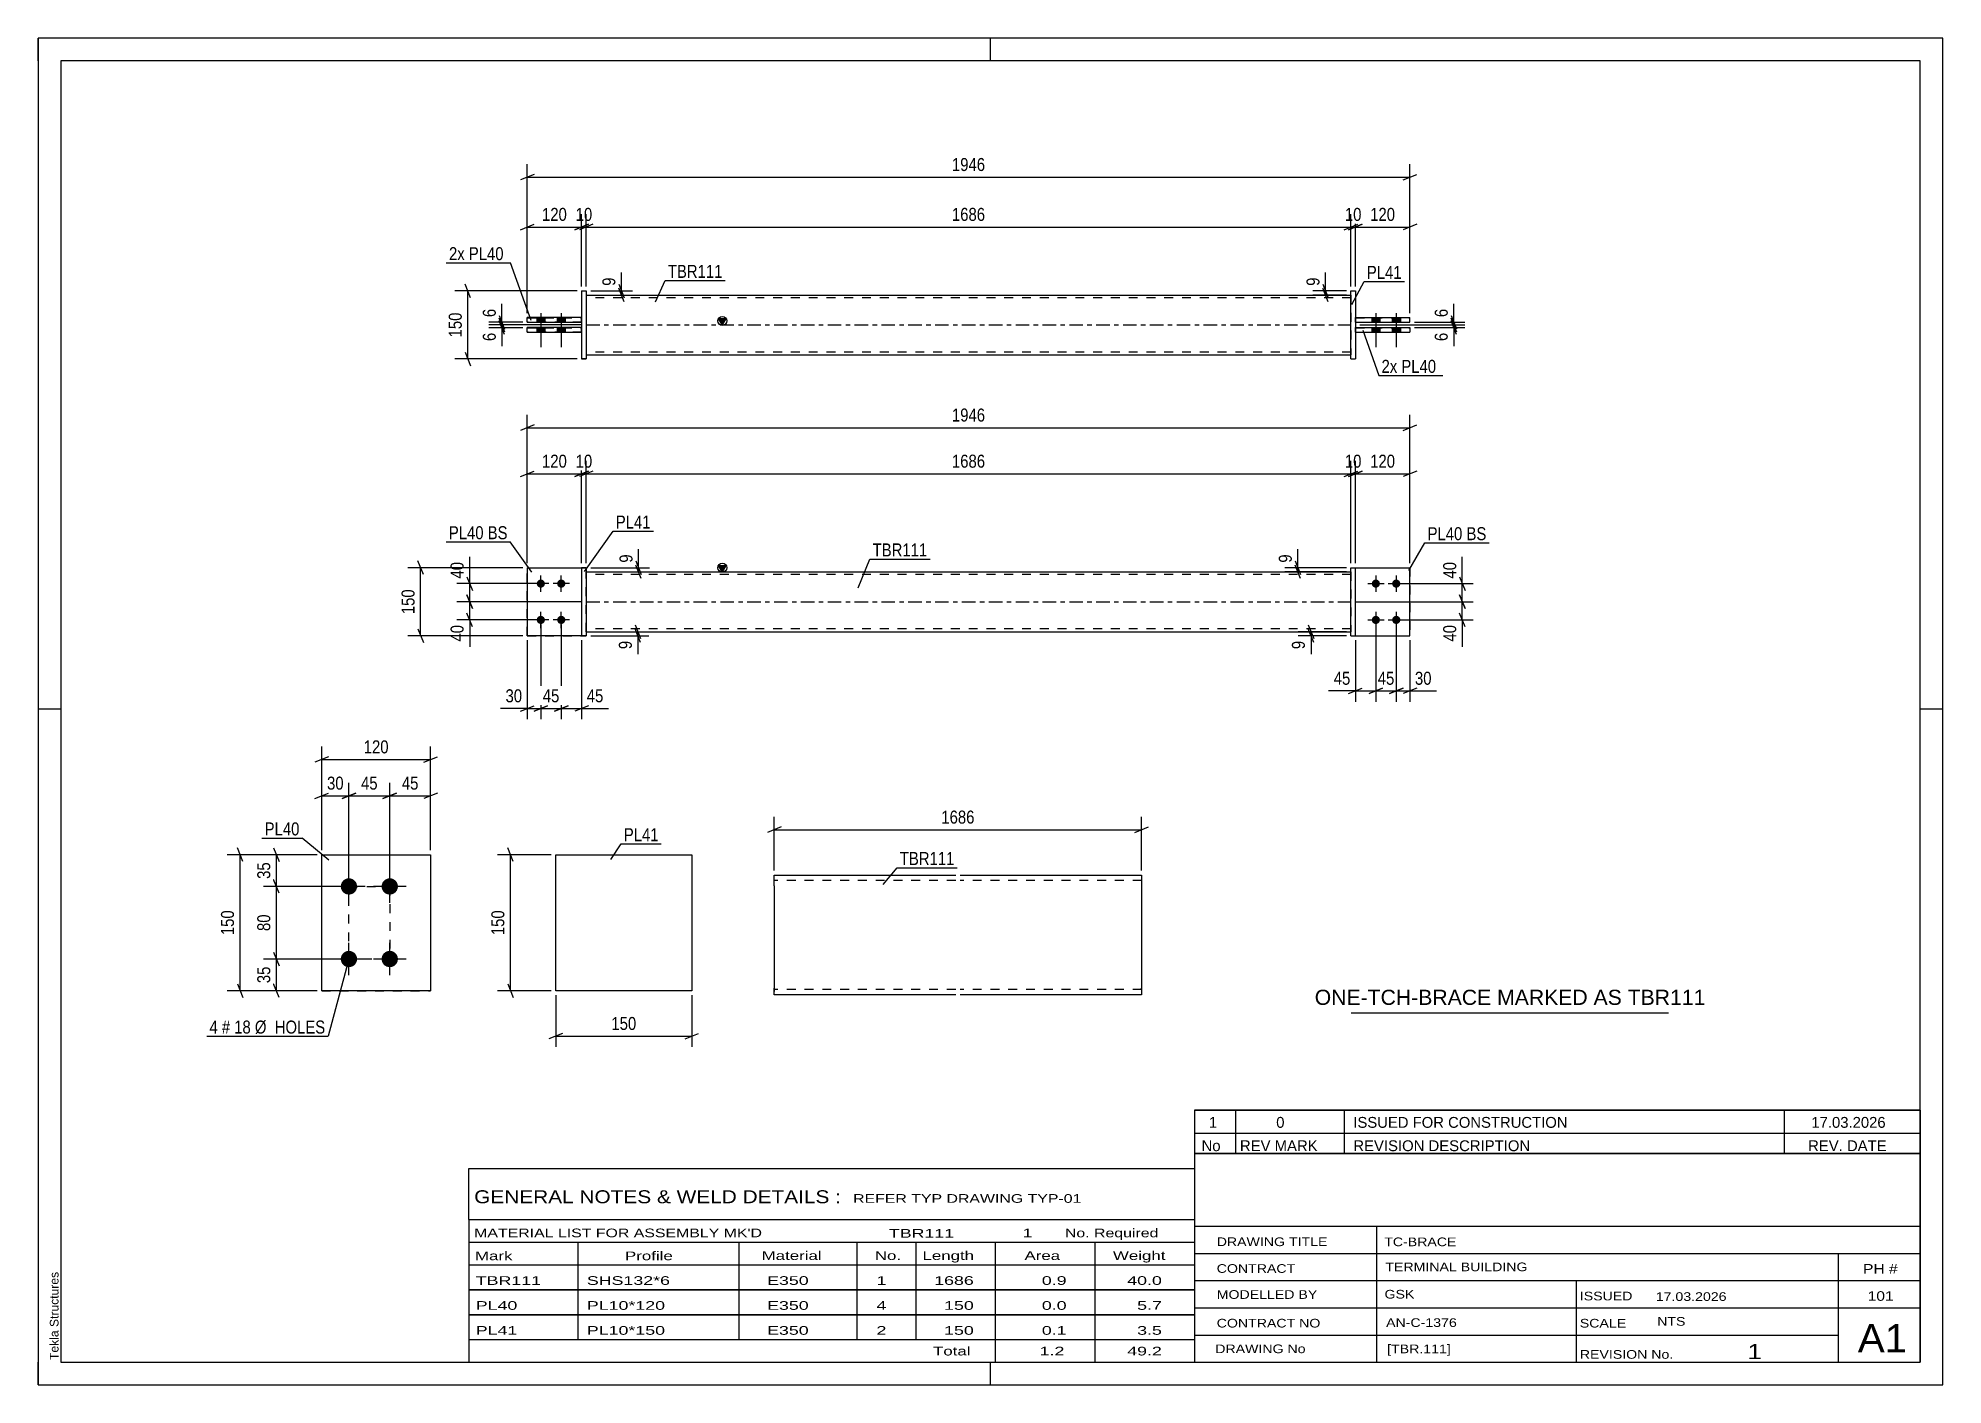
# Paper-space layout 'Layout1' of a CAD drawing. Header units: millimetres. Extents: x 0 to 420, y 0 to 297.
# The model-space entities are those that its viewports show. They can reach past a viewport. Long polylines and large blocks are cut down to what shows.
import ezdxf

# ---------------------------------------------------------------- set-up
doc = ezdxf.new("R2010")
doc.units = ezdxf.units.MM
doc.linetypes.add('DXK_LINE_DOT2', pattern=[3.9198, 1.9599, -1.9599])
doc.linetypes.add('DXK_LINE_DOT3', pattern=[5.9187, 2.979, -0.9799, 0.9799, -0.9799])
doc.layers.add('Viewport layer', color=7, linetype='Continuous', plot=False)
doc.styles.add('Arial', font='ARIAL.TTF', dxfattribs={"height": 0.2})
doc.styles.add('Arial Narrow', font='ARIALN.TTF', dxfattribs={"height": 0.2})

# ---------------------------------------------------------------- blocks, each defined once
blk = doc.blocks.new('Unknown-581591945-1127')
at = {"color": 5, "linetype": 'Continuous'}
for p, q in [((420, 297), (0, 297)), ((0, 297), (0, 0)), ((0, 292), (0, 297)), ((210, 292), (210, 297)), ((420, 0), (420, 297)), ((415, 292), (5, 292)), ((5, 292), (5, 5)), ((415, 5), (415, 292)), ((5, 149), (0, 149)), ((420, 149), (415, 149)), ((0, 0), (0, 5)), ((5, 5), (415, 5)), ((210, 0), (210, 5)), ((0, 0), (420, 0))]:
    blk.add_line(p, q, dxfattribs=at)
at = {"color": 174, "linetype": 'Continuous', "style": 'Arial'}
blk.add_text('Tekla Structures', height=1.9102, rotation=90, dxfattribs=at).set_placement((4.5, 5.5))
blk = doc.blocks.new('Part-581591945-1367 - 1364')
at = {"color": 2, "linetype": 'Continuous'}
for p, q in [((289.47, 180.2), (290.47, 180.2)), ((289.47, 165.2), (289.47, 180.2)), ((290.47, 165.2), (290.47, 180.2)), ((289.47, 165.2), (289.47, 165.2)), ((289.47, 165.2), (290.47, 165.2))]:
    blk.add_line(p, q, dxfattribs=at)
at = {"color": 7, "linetype": 'DXK_LINE_DOT2'}
for p, q in [((289.47, 180.2), (290.47, 180.2)), ((289.47, 165.2), (290.47, 165.2))]:
    blk.add_line(p, q, dxfattribs=at)
blk = doc.blocks.new('Part-581591945-1420 - 1364')
at = {"color": 7, "linetype": 'DXK_LINE_DOT2'}
for p, q in [((107.85, 180.2), (119.85, 180.2)), ((107.85, 180.2), (119.85, 180.2)), ((107.85, 165.2), (107.85, 180.2)), ((119.85, 180.2), (119.85, 180.2)), ((119.85, 180.2), (119.85, 165.2)), ((107.85, 165.2), (119.85, 165.2)), ((119.85, 165.2), (107.85, 165.2)), ((107.85, 165.2), (107.85, 165.2))]:
    blk.add_line(p, q, dxfattribs=at)
blk = doc.blocks.new('Bolt-581591945-1378 - 1364')
at = {"linetype": 'Continuous'}
for points in [[(110.85, 175.8), (110.67, 175.82), (110.49, 175.88), (110.32, 175.97), (110.18, 176.1), (110.07, 176.25), (110, 176.42), (109.96, 176.6), (109.96, 176.79), (110, 176.98), (110.07, 177.15), (110.18, 177.3), (110.32, 177.43), (110.49, 177.52), (110.67, 177.58), (110.85, 177.6), (111.04, 177.58), (111.22, 177.52), (111.38, 177.43), (111.52, 177.3), (111.63, 177.15), (111.71, 176.98), (111.75, 176.79), (111.75, 176.6), (111.71, 176.42), (111.63, 176.25), (111.52, 176.1), (111.38, 175.97), (111.22, 175.88), (111.04, 175.82)], [(115.35, 175.8), (115.17, 175.82), (114.99, 175.88), (114.82, 175.97), (114.68, 176.1), (114.57, 176.25), (114.5, 176.42), (114.46, 176.6), (114.46, 176.79), (114.5, 176.98), (114.57, 177.15), (114.68, 177.3), (114.82, 177.43), (114.99, 177.52), (115.17, 177.58), (115.35, 177.6), (115.54, 177.58), (115.72, 177.52), (115.88, 177.43), (116.02, 177.3), (116.13, 177.15), (116.21, 176.98), (116.25, 176.79), (116.25, 176.6), (116.21, 176.42), (116.13, 176.25), (116.02, 176.1), (115.88, 175.97), (115.72, 175.88), (115.54, 175.82)], [(110.85, 167.8), (110.67, 167.82), (110.49, 167.88), (110.32, 167.97), (110.18, 168.1), (110.07, 168.25), (110, 168.42), (109.96, 168.6), (109.96, 168.79), (110, 168.98), (110.07, 169.15), (110.18, 169.3), (110.32, 169.43), (110.49, 169.52), (110.67, 169.58), (110.85, 169.6), (111.04, 169.58), (111.22, 169.52), (111.38, 169.43), (111.52, 169.3), (111.63, 169.15), (111.71, 168.98), (111.75, 168.79), (111.75, 168.6), (111.71, 168.42), (111.63, 168.25), (111.52, 168.1), (111.38, 167.97), (111.22, 167.88), (111.04, 167.82)], [(115.35, 167.8), (115.17, 167.82), (114.99, 167.88), (114.82, 167.97), (114.68, 168.1), (114.57, 168.25), (114.5, 168.42), (114.46, 168.6), (114.46, 168.79), (114.5, 168.98), (114.57, 169.15), (114.68, 169.3), (114.82, 169.43), (114.99, 169.52), (115.17, 169.58), (115.35, 169.6), (115.54, 169.58), (115.72, 169.52), (115.88, 169.43), (116.02, 169.3), (116.13, 169.15), (116.21, 168.98), (116.25, 168.79), (116.25, 168.6), (116.21, 168.42), (116.13, 168.25), (116.02, 168.1), (115.88, 167.97), (115.72, 167.88), (115.54, 167.82)]]:
    blk.add_hatch(color=1, dxfattribs=at).paths.add_polyline_path(points)
at = {"color": 1, "linetype": 'Continuous'}
for p, q in [((112.65, 176.7), (109.05, 176.7)), ((110.85, 174.9), (110.85, 178.5)), ((117.15, 176.7), (113.55, 176.7)), ((115.35, 174.9), (115.35, 178.5)), ((112.65, 168.7), (109.05, 168.7)), ((110.85, 166.9), (110.85, 170.5)), ((117.15, 168.7), (113.55, 168.7)), ((115.35, 166.9), (115.35, 170.5))]:
    blk.add_line(p, q, dxfattribs=at)
blk = doc.blocks.new('Bolt-581591945-1379 - 1364')
at = {"linetype": 'Continuous'}
for points in [[(294.97, 177.6), (295.15, 177.58), (295.33, 177.52), (295.49, 177.43), (295.63, 177.3), (295.75, 177.15), (295.82, 176.98), (295.86, 176.79), (295.86, 176.6), (295.82, 176.42), (295.75, 176.25), (295.63, 176.1), (295.49, 175.97), (295.33, 175.88), (295.15, 175.82), (294.97, 175.8), (294.78, 175.82), (294.6, 175.88), (294.44, 175.97), (294.3, 176.1), (294.19, 176.25), (294.11, 176.42), (294.07, 176.6), (294.07, 176.79), (294.11, 176.98), (294.19, 177.15), (294.3, 177.3), (294.44, 177.43), (294.6, 177.52), (294.78, 177.58)], [(299.47, 177.6), (299.65, 177.58), (299.83, 177.52), (299.99, 177.43), (300.13, 177.3), (300.25, 177.15), (300.32, 176.98), (300.36, 176.79), (300.36, 176.6), (300.32, 176.42), (300.25, 176.25), (300.13, 176.1), (299.99, 175.97), (299.83, 175.88), (299.65, 175.82), (299.47, 175.8), (299.28, 175.82), (299.1, 175.88), (298.94, 175.97), (298.8, 176.1), (298.69, 176.25), (298.61, 176.42), (298.57, 176.6), (298.57, 176.79), (298.61, 176.98), (298.69, 177.15), (298.8, 177.3), (298.94, 177.43), (299.1, 177.52), (299.28, 177.58)], [(294.97, 169.6), (295.15, 169.58), (295.33, 169.52), (295.49, 169.43), (295.63, 169.3), (295.75, 169.15), (295.82, 168.98), (295.86, 168.79), (295.86, 168.6), (295.82, 168.42), (295.75, 168.25), (295.63, 168.1), (295.49, 167.97), (295.33, 167.88), (295.15, 167.82), (294.97, 167.8), (294.78, 167.82), (294.6, 167.88), (294.44, 167.97), (294.3, 168.1), (294.19, 168.25), (294.11, 168.42), (294.07, 168.6), (294.07, 168.79), (294.11, 168.98), (294.19, 169.15), (294.3, 169.3), (294.44, 169.43), (294.6, 169.52), (294.78, 169.58)], [(299.47, 169.6), (299.65, 169.58), (299.83, 169.52), (299.99, 169.43), (300.13, 169.3), (300.25, 169.15), (300.32, 168.98), (300.36, 168.79), (300.36, 168.6), (300.32, 168.42), (300.25, 168.25), (300.13, 168.1), (299.99, 167.97), (299.83, 167.88), (299.65, 167.82), (299.47, 167.8), (299.28, 167.82), (299.1, 167.88), (298.94, 167.97), (298.8, 168.1), (298.69, 168.25), (298.61, 168.42), (298.57, 168.6), (298.57, 168.79), (298.61, 168.98), (298.69, 169.15), (298.8, 169.3), (298.94, 169.43), (299.1, 169.52), (299.28, 169.58)]]:
    blk.add_hatch(color=1, dxfattribs=at).paths.add_polyline_path(points)
at = {"color": 1, "linetype": 'Continuous'}
for p, q in [((293.17, 176.7), (296.77, 176.7)), ((294.97, 178.5), (294.97, 174.9)), ((297.67, 176.7), (301.27, 176.7)), ((299.47, 178.5), (299.47, 174.9)), ((293.17, 168.7), (296.77, 168.7)), ((294.97, 170.5), (294.97, 166.9)), ((297.67, 168.7), (301.27, 168.7)), ((299.47, 170.5), (299.47, 166.9))]:
    blk.add_line(p, q, dxfattribs=at)
blk = doc.blocks.new('Part-581591945-1405 - 1364')
at = {"color": 2, "linetype": 'Continuous'}
for p, q in [((120.85, 180.2), (119.85, 180.2)), ((119.85, 180.2), (119.85, 165.2)), ((120.85, 180.2), (120.85, 180.2)), ((120.85, 180.2), (120.85, 165.2)), ((119.85, 165.2), (120.85, 165.2))]:
    blk.add_line(p, q, dxfattribs=at)
at = {"color": 7, "linetype": 'DXK_LINE_DOT2'}
for p, q in [((119.85, 180.2), (120.85, 180.2)), ((120.85, 165.2), (119.85, 165.2))]:
    blk.add_line(p, q, dxfattribs=at)
blk = doc.blocks.new('Part-581591945-1425 - 1364')
at = {"color": 2, "linetype": 'Continuous'}
for p, q in [((107.85, 180.2), (119.85, 180.2)), ((107.85, 180.2), (107.85, 165.2)), ((119.85, 165.2), (107.85, 165.2)), ((107.85, 165.2), (107.85, 165.2))]:
    blk.add_line(p, q, dxfattribs=at)
at = {"color": 7, "linetype": 'DXK_LINE_DOT2'}
for p, q in [((107.85, 180.2), (119.85, 180.2)), ((119.85, 180.2), (119.85, 180.2)), ((119.85, 180.2), (119.85, 165.2)), ((107.85, 165.2), (119.85, 165.2)), ((107.85, 165.2), (107.85, 165.2))]:
    blk.add_line(p, q, dxfattribs=at)
blk = doc.blocks.new('Part-581591945-1440 - 1364')
at = {"linetype": 'Continuous'}
blk.add_hatch(color=2, dxfattribs=at).paths.add_polyline_path([(150.85, 179.3), (150.05, 180.7), (151.65, 180.7)])
at = {"color": 2, "linetype": 'Continuous'}
for p, q in [((150.85, 179.3), (150.05, 180.7)), ((150.05, 180.7), (151.65, 180.7)), ((151.65, 180.7), (150.85, 179.3)), ((120.85, 179.3), (289.47, 179.3)), ((120.85, 166.1), (289.47, 166.1))]:
    blk.add_line(p, q, dxfattribs=at)
at = {"color": 7, "linetype": 'DXK_LINE_DOT2'}
for p, q in [((120.85, 166.1), (120.85, 179.3)), ((289.47, 178.7), (120.85, 178.7)), ((289.47, 179.3), (289.47, 166.1)), ((289.47, 166.7), (120.85, 166.7))]:
    blk.add_line(p, q, dxfattribs=at)
at = {"color": 7, "linetype": 'DXK_LINE_DOT3'}
blk.add_line((120.85, 172.7), (289.47, 172.7), dxfattribs=at)
at = {"color": 2, "linetype": 'Continuous'}
blk.add_circle((150.85, 180.2), 1, dxfattribs=at)
blk = doc.blocks.new('Part-581591945-1445 - 1364')
at = {"color": 2, "linetype": 'Continuous'}
for p, q in [((290.47, 180.2), (302.47, 180.2)), ((302.47, 180.2), (302.47, 180.2)), ((302.47, 165.2), (302.47, 180.2)), ((290.47, 165.2), (302.47, 165.2))]:
    blk.add_line(p, q, dxfattribs=at)
at = {"color": 7, "linetype": 'DXK_LINE_DOT2'}
for p, q in [((290.47, 180.2), (302.47, 180.2)), ((290.47, 165.2), (290.47, 180.2)), ((290.47, 165.2), (290.47, 165.2)), ((290.47, 165.2), (302.47, 165.2))]:
    blk.add_line(p, q, dxfattribs=at)
blk = doc.blocks.new('Part-581591945-1450 - 1364')
at = {"color": 7, "linetype": 'DXK_LINE_DOT2'}
for p, q in [((290.47, 180.2), (302.47, 180.2)), ((290.47, 165.2), (290.47, 180.2)), ((290.47, 180.2), (302.47, 180.2)), ((302.47, 180.2), (302.47, 180.2)), ((302.47, 180.2), (302.47, 165.2)), ((290.47, 165.2), (290.47, 165.2)), ((290.47, 165.2), (302.47, 165.2)), ((290.47, 165.2), (302.47, 165.2))]:
    blk.add_line(p, q, dxfattribs=at)
blk = doc.blocks.new('Part-581591945-1793 - 1767')
at = {"color": 2, "linetype": 'Continuous'}
for p, q in [((119.85, 233.15), (107.85, 233.15)), ((107.85, 232.15), (107.85, 233.15)), ((107.85, 232.15), (119.85, 232.15)), ((107.85, 232.14), (107.85, 232.15)), ((119.85, 232.14), (119.85, 233.15))]:
    blk.add_line(p, q, dxfattribs=at)
at = {"color": 7, "linetype": 'DXK_LINE_DOT2'}
for p, q in [((107.85, 233.14), (119.85, 233.14)), ((119.85, 232.14), (107.85, 232.14))]:
    blk.add_line(p, q, dxfattribs=at)
blk = doc.blocks.new('Part-581591945-1778 - 1767')
at = {"color": 2, "linetype": 'Continuous'}
for p, q in [((290.47, 233.15), (302.47, 233.15)), ((290.47, 232.15), (290.47, 233.15)), ((290.47, 232.14), (290.47, 232.15)), ((290.47, 232.15), (302.47, 232.15)), ((302.47, 233.15), (302.47, 232.14))]:
    blk.add_line(p, q, dxfattribs=at)
at = {"color": 7, "linetype": 'DXK_LINE_DOT2'}
for p, q in [((290.47, 233.14), (302.47, 233.14)), ((290.47, 232.14), (302.47, 232.14))]:
    blk.add_line(p, q, dxfattribs=at)
blk = doc.blocks.new('Part-581591945-1798 - 1767')
at = {"color": 2, "linetype": 'Continuous'}
for p, q in [((119.85, 235.35), (107.85, 235.35)), ((107.85, 234.35), (107.85, 235.35)), ((119.85, 234.34), (119.85, 235.35)), ((107.85, 234.35), (119.85, 234.35)), ((107.85, 234.34), (107.85, 234.35))]:
    blk.add_line(p, q, dxfattribs=at)
at = {"color": 7, "linetype": 'DXK_LINE_DOT2'}
for p, q in [((107.85, 235.34), (119.85, 235.34)), ((119.85, 234.34), (107.85, 234.34))]:
    blk.add_line(p, q, dxfattribs=at)
blk = doc.blocks.new('Part-581591945-1773 - 1767')
at = {"linetype": 'Continuous'}
blk.add_hatch(color=2, dxfattribs=at).paths.add_polyline_path([(150.85, 233.74), (150.05, 235.14), (151.65, 235.14)])
at = {"color": 2, "linetype": 'Continuous'}
for p, q in [((120.85, 240.34), (289.47, 240.34)), ((150.85, 233.74), (150.05, 235.14)), ((150.05, 235.14), (151.65, 235.14)), ((151.65, 235.14), (150.85, 233.74)), ((120.85, 227.14), (289.47, 227.14))]:
    blk.add_line(p, q, dxfattribs=at)
at = {"color": 7, "linetype": 'DXK_LINE_DOT2'}
for p, q in [((120.85, 240.34), (120.85, 227.14)), ((289.47, 239.74), (120.85, 239.74)), ((289.47, 240.34), (289.47, 227.14)), ((289.47, 227.74), (120.85, 227.74))]:
    blk.add_line(p, q, dxfattribs=at)
at = {"color": 7, "linetype": 'DXK_LINE_DOT3'}
blk.add_line((120.85, 233.74), (289.47, 233.74), dxfattribs=at)
at = {"color": 2, "linetype": 'Continuous'}
blk.add_circle((150.85, 234.64), 1, dxfattribs=at)
blk = doc.blocks.new('Part-581591945-1783 - 1767')
at = {"color": 2, "linetype": 'Continuous'}
for p, q in [((290.47, 235.35), (302.47, 235.35)), ((290.47, 234.35), (290.47, 235.35)), ((302.47, 234.34), (302.47, 235.35)), ((290.47, 234.34), (290.47, 234.35)), ((290.47, 234.35), (302.47, 234.35))]:
    blk.add_line(p, q, dxfattribs=at)
at = {"color": 7, "linetype": 'DXK_LINE_DOT2'}
for p, q in [((290.47, 235.34), (302.47, 235.34)), ((290.47, 234.34), (302.47, 234.34))]:
    blk.add_line(p, q, dxfattribs=at)
blk = doc.blocks.new('Part-581591945-1799 - 1767')
at = {"color": 2, "linetype": 'Continuous'}
for p, q in [((119.85, 241.25), (120.85, 241.25)), ((119.85, 241.25), (119.85, 226.25)), ((120.85, 241.24), (120.85, 241.25)), ((120.85, 241.25), (120.85, 226.24)), ((120.85, 226.25), (119.85, 226.25)), ((119.85, 226.25), (119.85, 226.24))]:
    blk.add_line(p, q, dxfattribs=at)
at = {"color": 7, "linetype": 'DXK_LINE_DOT2'}
for p, q in [((119.85, 241.24), (120.85, 241.24)), ((119.85, 226.25), (119.85, 226.24)), ((119.85, 226.24), (120.85, 226.24))]:
    blk.add_line(p, q, dxfattribs=at)
blk = doc.blocks.new('Part-581591945-1788 - 1767')
at = {"color": 2, "linetype": 'Continuous'}
for p, q in [((289.47, 241.24), (289.47, 241.25)), ((289.47, 226.25), (289.47, 241.25)), ((289.47, 241.25), (290.47, 241.25)), ((290.47, 241.24), (290.47, 241.25)), ((290.47, 241.25), (290.47, 226.25)), ((289.47, 226.25), (290.47, 226.25)), ((289.47, 226.24), (289.47, 226.25)), ((290.47, 226.24), (290.47, 226.25))]:
    blk.add_line(p, q, dxfattribs=at)
at = {"color": 7, "linetype": 'DXK_LINE_DOT2'}
for p, q in [((289.47, 241.24), (290.47, 241.24)), ((289.47, 226.24), (290.47, 226.24)), ((290.47, 226.25), (290.47, 226.24))]:
    blk.add_line(p, q, dxfattribs=at)
blk = doc.blocks.new('Bolt-581591945-1800 - 1767')
at = {"linetype": 'Continuous'}
for points in [[(295.87, 235.35), (294.07, 235.35), (294.07, 234.35), (295.87, 234.35)], [(295.87, 235.34), (294.07, 235.34), (294.07, 234.34), (295.87, 234.34)], [(300.37, 235.35), (298.57, 235.35), (298.57, 234.35), (300.37, 234.35)], [(300.37, 235.34), (298.57, 235.34), (298.57, 234.34), (300.37, 234.34)], [(295.87, 233.15), (294.07, 233.15), (294.07, 232.15), (295.87, 232.15)], [(295.87, 233.14), (294.07, 233.14), (294.07, 232.14), (295.87, 232.14)], [(300.37, 233.15), (298.57, 233.15), (298.57, 232.15), (300.37, 232.15)], [(300.37, 233.14), (298.57, 233.14), (298.57, 232.14), (300.37, 232.14)]]:
    blk.add_hatch(color=1, dxfattribs=at).paths.add_polyline_path(points)
at = {"color": 1, "linetype": 'Continuous'}
for p, q in [((294.07, 235.35), (294.07, 234.35)), ((294.07, 235.34), (294.07, 234.34)), ((294.97, 236.35), (294.97, 228.85)), ((294.97, 236.34), (294.97, 228.84)), ((295.87, 235.35), (295.87, 234.35)), ((295.87, 235.34), (295.87, 234.34)), ((298.57, 235.35), (298.57, 234.35)), ((298.57, 235.34), (298.57, 234.34)), ((299.47, 236.35), (299.47, 228.85)), ((299.47, 236.34), (299.47, 228.84)), ((300.37, 235.35), (300.37, 234.35)), ((300.37, 235.34), (300.37, 234.34)), ((294.07, 233.15), (294.07, 232.15)), ((294.07, 233.14), (294.07, 232.14)), ((295.87, 233.15), (295.87, 232.15)), ((295.87, 233.14), (295.87, 232.14)), ((298.57, 233.15), (298.57, 232.15)), ((298.57, 233.14), (298.57, 232.14)), ((300.37, 233.15), (300.37, 232.15)), ((300.37, 233.14), (300.37, 232.14))]:
    blk.add_line(p, q, dxfattribs=at)
blk = doc.blocks.new('Bolt-581591945-1801 - 1767')
at = {"linetype": 'Continuous'}
for points in [[(109.95, 234.35), (111.75, 234.35), (111.75, 235.35), (109.95, 235.35)], [(109.95, 234.34), (111.75, 234.34), (111.75, 235.34), (109.95, 235.34)], [(114.45, 234.35), (116.25, 234.35), (116.25, 235.35), (114.45, 235.35)], [(114.45, 234.34), (116.25, 234.34), (116.25, 235.34), (114.45, 235.34)], [(109.95, 232.15), (111.75, 232.15), (111.75, 233.15), (109.95, 233.15)], [(109.95, 232.14), (111.75, 232.14), (111.75, 233.14), (109.95, 233.14)], [(114.45, 232.15), (116.25, 232.15), (116.25, 233.15), (114.45, 233.15)], [(114.45, 232.14), (116.25, 232.14), (116.25, 233.14), (114.45, 233.14)]]:
    blk.add_hatch(color=1, dxfattribs=at).paths.add_polyline_path(points)
at = {"color": 1, "linetype": 'Continuous'}
for p, q in [((109.95, 235.35), (109.95, 234.35)), ((109.95, 235.34), (109.95, 234.34)), ((110.85, 236.35), (110.85, 228.85)), ((110.85, 236.34), (110.85, 228.84)), ((111.75, 235.35), (111.75, 234.35)), ((111.75, 235.34), (111.75, 234.34)), ((114.45, 235.35), (114.45, 234.35)), ((114.45, 235.34), (114.45, 234.34)), ((115.35, 236.35), (115.35, 228.85)), ((115.35, 236.34), (115.35, 228.84)), ((116.25, 235.35), (116.25, 234.35)), ((116.25, 235.34), (116.25, 234.34)), ((109.95, 233.15), (109.95, 232.15)), ((109.95, 233.14), (109.95, 232.14)), ((111.75, 233.15), (111.75, 232.15)), ((111.75, 233.14), (111.75, 232.14)), ((114.45, 233.15), (114.45, 232.15)), ((114.45, 233.14), (114.45, 232.14)), ((116.25, 233.15), (116.25, 232.15)), ((116.25, 233.14), (116.25, 232.14))]:
    blk.add_line(p, q, dxfattribs=at)
blk = doc.blocks.new('Bolt-581591945-2103 - 2040')
at = {"linetype": 'Continuous'}
for points in [[(68.54, 108.12), (68.16, 108.16), (67.81, 108.27), (67.48, 108.46), (67.2, 108.71), (66.98, 109.02), (66.83, 109.36), (66.75, 109.73), (66.75, 110.11), (66.83, 110.47), (66.98, 110.82), (67.2, 111.12), (67.48, 111.37), (67.81, 111.56), (68.16, 111.68), (68.54, 111.72), (68.91, 111.68), (69.27, 111.56), (69.6, 111.37), (69.88, 111.12), (70.1, 110.82), (70.25, 110.47), (70.33, 110.11), (70.33, 109.73), (70.25, 109.36), (70.1, 109.02), (69.88, 108.71), (69.6, 108.46), (69.27, 108.27), (68.91, 108.16)], [(77.54, 108.12), (77.16, 108.16), (76.81, 108.27), (76.48, 108.46), (76.2, 108.71), (75.98, 109.02), (75.83, 109.36), (75.75, 109.73), (75.75, 110.11), (75.83, 110.47), (75.98, 110.82), (76.2, 111.12), (76.48, 111.37), (76.81, 111.56), (77.16, 111.68), (77.54, 111.72), (77.91, 111.68), (78.27, 111.56), (78.6, 111.37), (78.88, 111.12), (79.1, 110.82), (79.25, 110.47), (79.33, 110.11), (79.33, 109.73), (79.25, 109.36), (79.1, 109.02), (78.88, 108.71), (78.6, 108.46), (78.27, 108.27), (77.91, 108.16)], [(68.54, 92.12), (68.16, 92.16), (67.81, 92.27), (67.48, 92.46), (67.2, 92.71), (66.98, 93.02), (66.83, 93.36), (66.75, 93.73), (66.75, 94.11), (66.83, 94.47), (66.98, 94.82), (67.2, 95.12), (67.48, 95.37), (67.81, 95.56), (68.16, 95.68), (68.54, 95.72), (68.91, 95.68), (69.27, 95.56), (69.6, 95.37), (69.88, 95.12), (70.1, 94.82), (70.25, 94.47), (70.33, 94.11), (70.33, 93.73), (70.25, 93.36), (70.1, 93.02), (69.88, 92.71), (69.6, 92.46), (69.27, 92.27), (68.91, 92.16)], [(77.54, 92.12), (77.16, 92.16), (76.81, 92.27), (76.48, 92.46), (76.2, 92.71), (75.98, 93.02), (75.83, 93.36), (75.75, 93.73), (75.75, 94.11), (75.83, 94.47), (75.98, 94.82), (76.2, 95.12), (76.48, 95.37), (76.81, 95.56), (77.16, 95.68), (77.54, 95.72), (77.91, 95.68), (78.27, 95.56), (78.6, 95.37), (78.88, 95.12), (79.1, 94.82), (79.25, 94.47), (79.33, 94.11), (79.33, 93.73), (79.25, 93.36), (79.1, 93.02), (78.88, 92.71), (78.6, 92.46), (78.27, 92.27), (77.91, 92.16)]]:
    blk.add_hatch(color=1, dxfattribs=at).paths.add_polyline_path(points)
at = {"color": 1, "linetype": 'Continuous'}
for p, q in [((68.54, 106.32), (68.54, 113.52)), ((77.54, 106.32), (77.54, 113.52)), ((72.14, 109.92), (64.94, 109.92)), ((81.14, 109.92), (73.94, 109.92)), ((68.54, 90.32), (68.54, 97.52)), ((77.54, 90.32), (77.54, 97.52)), ((72.14, 93.92), (64.94, 93.92)), ((81.14, 93.92), (73.94, 93.92))]:
    blk.add_line(p, q, dxfattribs=at)
blk = doc.blocks.new('Part-581591945-2108 - 2040')
at = {"color": 2, "linetype": 'Continuous'}
for p, q in [((62.54, 116.92), (86.54, 116.92)), ((62.54, 86.92), (62.54, 116.92)), ((86.54, 116.92), (86.54, 116.92)), ((86.54, 116.92), (86.54, 86.92)), ((86.54, 86.92), (62.54, 86.92)), ((62.54, 86.92), (62.54, 86.92))]:
    blk.add_line(p, q, dxfattribs=at)
at = {"color": 7, "linetype": 'DXK_LINE_DOT2'}
for p, q in [((62.54, 116.92), (86.54, 116.92)), ((62.54, 86.92), (86.54, 86.92)), ((62.54, 86.92), (62.54, 86.92))]:
    blk.add_line(p, q, dxfattribs=at)
blk = doc.blocks.new('Part-581591945-2231 - 2225')
at = {"color": 2, "linetype": 'Continuous'}
for p, q in [((114.15, 116.92), (144.15, 116.92)), ((114.15, 86.92), (114.15, 116.92)), ((144.15, 116.92), (144.15, 86.92)), ((144.15, 86.92), (114.15, 86.92))]:
    blk.add_line(p, q, dxfattribs=at)
blk = doc.blocks.new('Part-581591945-2256 - 2248')
at = {"color": 2, "linetype": 'Continuous'}
for p, q in [((162.32, 110.03), (162.32, 112.43)), ((162.32, 112.43), (202.32, 112.43)), ((162.32, 110.03), (162.32, 87.51)), ((203.32, 112.43), (243.32, 112.43)), ((243.32, 112.43), (243.32, 112.25)), ((243.32, 112.25), (243.32, 110.03)), ((243.32, 110.03), (243.32, 86.03)), ((162.32, 86.21), (162.32, 87.51)), ((162.32, 86.03), (162.32, 86.21)), ((202.32, 86.03), (162.32, 86.03)), ((243.32, 86.03), (203.32, 86.03))]:
    blk.add_line(p, q, dxfattribs=at)
at = {"color": 7, "linetype": 'DXK_LINE_DOT2'}
for p, q in [((202.32, 111.23), (162.32, 111.23)), ((243.32, 111.23), (203.32, 111.23)), ((243.32, 111.73), (243.32, 110.03)), ((162.32, 87.51), (162.32, 86.73)), ((162.32, 87.23), (162.32, 87.32)), ((202.32, 87.23), (162.32, 87.23)), ((243.32, 87.23), (203.32, 87.23)), ((243.32, 87.32), (243.32, 87.51)), ((243.32, 87.23), (243.32, 87.32)), ((243.32, 87.23), (243.32, 87.32))]:
    blk.add_line(p, q, dxfattribs=at)
blk = doc.blocks.new('Rectangle-581591945-2210 - 2040')
at = {"color": 1, "linetype": 'DXK_LINE_DOT2'}
blk.add_lwpolyline([(68.54, 109.92), (77.54, 109.92), (77.54, 93.92), (68.54, 93.92), (68.54, 109.92)], close=True, dxfattribs=at)
blk = doc.blocks.new('StraightDimension-581591945-1609 - 1364')
at = {"color": 7, "linetype": 'Continuous'}
for p, q in [((119.85, 172.7), (92.31, 172.7)), ((94.56, 174.2), (95.76, 171.2)), ((95.16, 168.7), (95.16, 172.7)), ((109.85, 168.7), (92.31, 168.7)), ((95.76, 167.2), (94.56, 170.2))]:
    blk.add_line(p, q, dxfattribs=at)
at = {"color": 0}
blk.add_wipeout([(94.41, 168.17), (90.21, 168.17), (90.21, 163.32), (94.41, 163.32)], dxfattribs=at)
at = {"color": 7, "linetype": 'Continuous'}
blk.add_line((95.16, 168.7), (95.16, 162.79), dxfattribs=at)
blk.add_line((95.16, 168.7), (95.16, 162.79), dxfattribs=at)
at = {"color": 3, "style": 'Arial Narrow'}
blk.add_text('40', height=2.863, rotation=90.0002, dxfattribs=at).set_placement((93.81, 163.92))
blk = doc.blocks.new('StraightDimension-581591945-1665 - 1364')
at = {"color": 7, "linetype": 'Continuous'}
for p, q in [((294.97, 167.7), (294.97, 150.65)), ((299.47, 167.7), (299.47, 150.65)), ((293.47, 152.45), (296.47, 153.65)), ((294.97, 153.05), (299.47, 153.05)), ((300.97, 153.65), (297.97, 152.45))]:
    blk.add_line(p, q, dxfattribs=at)
at = {"color": 0}
blk.add_wipeout([(299.64, 153.8), (299.64, 158), (294.79, 158), (294.79, 153.8)], dxfattribs=at)
at = {"color": 3, "style": 'Arial Narrow'}
blk.add_text('45', height=2.863, dxfattribs=at).set_placement((295.39, 154.4))
blk = doc.blocks.new('StraightDimension-581591945-1505 - 1364')
at = {"color": 7, "linetype": 'Continuous'}
for p, q in [((289.47, 181.2), (289.47, 203.77)), ((290.47, 181.2), (290.47, 203.77)), ((287.97, 200.32), (290.97, 201.52)), ((291.97, 201.52), (288.97, 200.32)), ((289.47, 200.92), (290.47, 200.92))]:
    blk.add_line(p, q, dxfattribs=at)
at = {"color": 0}
blk.add_wipeout([(292.39, 201.67), (292.39, 205.87), (287.54, 205.87), (287.54, 201.67)], dxfattribs=at)
at = {"color": 3, "style": 'Arial Narrow'}
blk.add_text('10', height=2.863, dxfattribs=at).set_placement((288.14, 202.27))
blk = doc.blocks.new('StraightDimension-581591945-1703 - 1364')
at = {"color": 7, "linetype": 'Continuous'}
for p, q in [((300.47, 176.7), (316.43, 176.7)), ((313.43, 178.2), (314.63, 175.2)), ((314.03, 172.7), (314.03, 176.7)), ((290.47, 172.7), (316.43, 172.7)), ((314.63, 171.2), (313.43, 174.2))]:
    blk.add_line(p, q, dxfattribs=at)
at = {"color": 0}
blk.add_wipeout([(313.28, 182.08), (309.08, 182.08), (309.08, 177.22), (313.28, 177.22)], dxfattribs=at)
at = {"color": 7, "linetype": 'Continuous'}
blk.add_line((314.03, 176.7), (314.03, 182.6), dxfattribs=at)
blk.add_line((314.03, 176.7), (314.03, 182.6), dxfattribs=at)
at = {"color": 3, "style": 'Arial Narrow'}
blk.add_text('40', height=2.863, rotation=90.0002, dxfattribs=at).set_placement((312.68, 177.82))
blk = doc.blocks.new('StraightDimension-581591945-1600 - 1364')
at = {"color": 7, "linetype": 'Continuous'}
for p, q in [((131.81, 181.7), (133.01, 178.7)), ((133.01, 177.8), (131.81, 180.8)), ((121.85, 180.2), (134.81, 180.2)), ((121.85, 179.3), (134.81, 179.3)), ((132.41, 179.3), (132.41, 180.2))]:
    blk.add_line(p, q, dxfattribs=at)
at = {"color": 0}
blk.add_wipeout([(131.66, 183.75), (127.46, 183.75), (127.46, 180.72), (131.66, 180.72)], dxfattribs=at)
at = {"color": 7, "linetype": 'Continuous'}
blk.add_line((132.41, 180.2), (132.41, 184.28), dxfattribs=at)
blk.add_line((132.41, 180.2), (132.41, 184.28), dxfattribs=at)
at = {"color": 3, "style": 'Arial Narrow'}
blk.add_text('9', height=2.86, rotation=90.0002, dxfattribs=at).set_placement((131.06, 181.32))
blk = doc.blocks.new('StraightDimension-581591945-1649 - 1364')
at = {"color": 7, "linetype": 'Continuous'}
for p, q in [((290.47, 164.2), (290.47, 150.65)), ((294.97, 167.7), (294.97, 150.65)), ((288.97, 152.45), (291.97, 153.65)), ((290.47, 153.05), (294.97, 153.05)), ((296.47, 153.65), (293.47, 152.45))]:
    blk.add_line(p, q, dxfattribs=at)
at = {"color": 0}
blk.add_wipeout([(289.94, 153.8), (289.94, 158), (285.08, 158), (285.08, 153.8)], dxfattribs=at)
at = {"color": 7, "linetype": 'Continuous'}
blk.add_line((290.47, 153.05), (284.56, 153.05), dxfattribs=at)
blk.add_line((290.47, 153.05), (284.56, 153.05), dxfattribs=at)
at = {"color": 3, "style": 'Arial Narrow'}
blk.add_text('45', height=2.863, dxfattribs=at).set_placement((285.68, 154.4))
blk = doc.blocks.new('StraightDimension-581591945-1560 - 1364')
at = {"color": 7, "linetype": 'Continuous'}
for p, q in [((107.85, 164.2), (107.85, 146.78)), ((110.85, 167.7), (110.85, 146.78)), ((106.35, 148.58), (109.35, 149.78)), ((107.85, 149.18), (110.85, 149.18)), ((112.35, 149.78), (109.35, 148.58))]:
    blk.add_line(p, q, dxfattribs=at)
at = {"color": 0}
blk.add_wipeout([(107.33, 149.93), (107.33, 154.13), (102.47, 154.13), (102.47, 149.93)], dxfattribs=at)
at = {"color": 7, "linetype": 'Continuous'}
blk.add_line((107.85, 149.18), (101.95, 149.18), dxfattribs=at)
blk.add_line((107.85, 149.18), (101.95, 149.18), dxfattribs=at)
at = {"color": 3, "style": 'Arial Narrow'}
blk.add_text('30', height=2.863, dxfattribs=at).set_placement((103.07, 150.53))
blk = doc.blocks.new('StraightDimension-581591945-1452 - 1364')
at = {"color": 7, "linetype": 'Continuous'}
for p, q in [((107.85, 181.2), (107.85, 203.77)), ((119.85, 181.2), (119.85, 203.77)), ((106.35, 200.32), (109.35, 201.52)), ((107.85, 200.92), (119.85, 200.92)), ((121.35, 201.52), (118.35, 200.32))]:
    blk.add_line(p, q, dxfattribs=at)
at = {"color": 0}
blk.add_wipeout([(117.2, 201.67), (117.2, 205.87), (110.51, 205.87), (110.51, 201.67)], dxfattribs=at)
at = {"color": 3, "style": 'Arial Narrow'}
blk.add_text('120', height=2.863, dxfattribs=at).set_placement((111.11, 202.27))
blk = doc.blocks.new('StraightDimension-581591945-1730 - 1364')
at = {"color": 7, "linetype": 'Continuous'}
for p, q in [((277.18, 181.7), (278.38, 178.7)), ((278.38, 177.8), (277.18, 180.8)), ((288.47, 180.2), (274.93, 180.2)), ((288.47, 179.3), (274.93, 179.3)), ((277.78, 179.3), (277.78, 180.2))]:
    blk.add_line(p, q, dxfattribs=at)
at = {"color": 0}
blk.add_wipeout([(277.03, 183.75), (272.83, 183.75), (272.83, 180.72), (277.03, 180.72)], dxfattribs=at)
at = {"color": 7, "linetype": 'Continuous'}
blk.add_line((277.78, 180.2), (277.78, 184.28), dxfattribs=at)
blk.add_line((277.78, 180.2), (277.78, 184.28), dxfattribs=at)
at = {"color": 3, "style": 'Arial Narrow'}
blk.add_text('9', height=2.86, rotation=90.0002, dxfattribs=at).set_placement((276.43, 181.32))
blk = doc.blocks.new('StraightDimension-581591945-1479 - 1364')
at = {"color": 7, "linetype": 'Continuous'}
for p, q in [((119.85, 181.2), (119.85, 203.77)), ((120.85, 181.2), (120.85, 203.77)), ((118.35, 200.32), (121.35, 201.52)), ((122.35, 201.52), (119.35, 200.32)), ((119.85, 200.92), (120.85, 200.92))]:
    blk.add_line(p, q, dxfattribs=at)
at = {"color": 0}
blk.add_wipeout([(122.78, 201.67), (122.78, 205.87), (117.93, 205.87), (117.93, 201.67)], dxfattribs=at)
at = {"color": 3, "style": 'Arial Narrow'}
blk.add_text('10', height=2.863, dxfattribs=at).set_placement((118.53, 202.27))
blk = doc.blocks.new('StraightDimension-581591945-1577 - 1364')
at = {"color": 7, "linetype": 'Continuous'}
for p, q in [((115.35, 167.7), (115.35, 146.78)), ((119.85, 164.2), (119.85, 146.78)), ((113.85, 148.58), (116.85, 149.78)), ((115.35, 149.18), (119.85, 149.18)), ((121.35, 149.78), (118.35, 148.58))]:
    blk.add_line(p, q, dxfattribs=at)
at = {"color": 0}
blk.add_wipeout([(125.23, 149.93), (125.23, 154.13), (120.38, 154.13), (120.38, 149.93)], dxfattribs=at)
at = {"color": 7, "linetype": 'Continuous'}
blk.add_line((119.85, 149.18), (125.76, 149.18), dxfattribs=at)
blk.add_line((119.85, 149.18), (125.76, 149.18), dxfattribs=at)
at = {"color": 3, "style": 'Arial Narrow'}
blk.add_text('45', height=2.863, dxfattribs=at).set_placement((120.98, 150.53))
blk = doc.blocks.new('StraightDimension-581591945-1496 - 1364')
at = {"color": 7, "linetype": 'Continuous'}
for p, q in [((120.85, 181.2), (120.85, 203.77)), ((289.47, 181.2), (289.47, 203.77)), ((122.35, 201.52), (119.35, 200.32)), ((120.85, 200.92), (289.47, 200.92)), ((287.97, 200.32), (290.97, 201.52))]:
    blk.add_line(p, q, dxfattribs=at)
at = {"color": 0}
blk.add_wipeout([(209.42, 201.67), (209.42, 205.87), (200.9, 205.87), (200.9, 201.67)], dxfattribs=at)
at = {"color": 3, "style": 'Arial Narrow'}
blk.add_text('1686', height=2.863, dxfattribs=at).set_placement((201.5, 202.27))
blk = doc.blocks.new('StraightDimension-581591945-1523 - 1364')
at = {"color": 7, "linetype": 'Continuous'}
for p, q in [((290.47, 181.2), (290.47, 203.77)), ((302.47, 181.2), (302.47, 203.77)), ((288.97, 200.32), (291.97, 201.52)), ((290.47, 200.92), (302.47, 200.92)), ((303.97, 201.52), (300.97, 200.32))]:
    blk.add_line(p, q, dxfattribs=at)
at = {"color": 0}
blk.add_wipeout([(299.81, 201.67), (299.81, 205.87), (293.12, 205.87), (293.12, 201.67)], dxfattribs=at)
at = {"color": 3, "style": 'Arial Narrow'}
blk.add_text('120', height=2.863, dxfattribs=at).set_placement((293.72, 202.27))
blk = doc.blocks.new('StraightDimension-581591945-1546 - 1364')
at = {"color": 7, "linetype": 'Continuous'}
for p, q in [((109.35, 211.69), (106.35, 210.49)), ((107.85, 181.2), (107.85, 213.94)), ((107.85, 211.09), (302.47, 211.09)), ((300.97, 210.49), (303.97, 211.69)), ((302.47, 181.2), (302.47, 213.94))]:
    blk.add_line(p, q, dxfattribs=at)
at = {"color": 0}
blk.add_wipeout([(209.42, 211.84), (209.42, 216.04), (200.9, 216.04), (200.9, 211.84)], dxfattribs=at)
at = {"color": 3, "style": 'Arial Narrow'}
blk.add_text('1946', height=2.863, dxfattribs=at).set_placement((201.5, 212.44))
blk = doc.blocks.new('StraightDimension-581591945-1570 - 1364')
at = {"color": 7, "linetype": 'Continuous'}
for p, q in [((110.85, 167.7), (110.85, 146.78)), ((115.35, 167.7), (115.35, 146.78)), ((109.35, 148.58), (112.35, 149.78)), ((110.85, 149.18), (115.35, 149.18)), ((116.85, 149.78), (113.85, 148.58))]:
    blk.add_line(p, q, dxfattribs=at)
at = {"color": 0}
blk.add_wipeout([(115.53, 149.93), (115.53, 154.13), (110.68, 154.13), (110.68, 149.93)], dxfattribs=at)
at = {"color": 3, "style": 'Arial Narrow'}
blk.add_text('45', height=2.863, dxfattribs=at).set_placement((111.28, 150.53))
blk = doc.blocks.new('StraightDimension-581591945-1591 - 1364')
at = {"color": 7, "linetype": 'Continuous'}
for p, q in [((121.85, 166.1), (134.66, 166.1)), ((121.85, 165.2), (134.66, 165.2)), ((131.66, 167.6), (132.86, 164.6)), ((132.86, 163.7), (131.66, 166.7)), ((132.26, 165.2), (132.26, 166.1))]:
    blk.add_line(p, q, dxfattribs=at)
at = {"color": 0}
blk.add_wipeout([(131.51, 164.67), (127.31, 164.67), (127.31, 161.65), (131.51, 161.65)], dxfattribs=at)
at = {"color": 7, "linetype": 'Continuous'}
blk.add_line((132.26, 165.2), (132.26, 161.12), dxfattribs=at)
blk.add_line((132.26, 165.2), (132.26, 161.12), dxfattribs=at)
at = {"color": 3, "style": 'Arial Narrow'}
blk.add_text('9', height=2.86, rotation=90.0002, dxfattribs=at).set_placement((130.91, 162.25))
blk = doc.blocks.new('StraightDimension-581591945-1626 - 1364')
at = {"color": 7, "linetype": 'Continuous'}
for p, q in [((109.85, 176.7), (92.31, 176.7)), ((94.56, 178.2), (95.76, 175.2)), ((95.16, 172.7), (95.16, 176.7)), ((119.85, 172.7), (92.31, 172.7)), ((95.76, 171.2), (94.56, 174.2))]:
    blk.add_line(p, q, dxfattribs=at)
at = {"color": 0}
blk.add_wipeout([(94.41, 182.08), (90.21, 182.08), (90.21, 177.22), (94.41, 177.22)], dxfattribs=at)
at = {"color": 7, "linetype": 'Continuous'}
blk.add_line((95.16, 176.7), (95.16, 182.6), dxfattribs=at)
blk.add_line((95.16, 176.7), (95.16, 182.6), dxfattribs=at)
at = {"color": 3, "style": 'Arial Narrow'}
blk.add_text('40', height=2.863, rotation=90.0002, dxfattribs=at).set_placement((93.81, 177.82))
blk = doc.blocks.new('StraightDimension-581591945-1640 - 1364')
at = {"color": 7, "linetype": 'Continuous'}
for p, q in [((288.47, 166.1), (277.82, 166.1)), ((288.47, 165.2), (277.82, 165.2)), ((280.07, 167.6), (281.27, 164.6)), ((281.27, 163.7), (280.07, 166.7)), ((280.67, 165.2), (280.67, 166.1))]:
    blk.add_line(p, q, dxfattribs=at)
at = {"color": 0}
blk.add_wipeout([(279.92, 164.67), (275.72, 164.67), (275.72, 161.65), (279.92, 161.65)], dxfattribs=at)
at = {"color": 7, "linetype": 'Continuous'}
blk.add_line((280.67, 165.2), (280.67, 161.12), dxfattribs=at)
blk.add_line((280.67, 165.2), (280.67, 161.12), dxfattribs=at)
at = {"color": 3, "style": 'Arial Narrow'}
blk.add_text('9', height=2.86, rotation=90.0002, dxfattribs=at).set_placement((279.32, 162.25))
blk = doc.blocks.new('StraightDimension-581591945-1675 - 1364')
at = {"color": 7, "linetype": 'Continuous'}
for p, q in [((299.47, 167.7), (299.47, 150.65)), ((302.47, 164.2), (302.47, 150.65)), ((297.97, 152.45), (300.97, 153.65)), ((299.47, 153.05), (302.47, 153.05)), ((303.97, 153.65), (300.97, 152.45))]:
    blk.add_line(p, q, dxfattribs=at)
at = {"color": 0}
blk.add_wipeout([(307.85, 153.8), (307.85, 158), (302.99, 158), (302.99, 153.8)], dxfattribs=at)
at = {"color": 7, "linetype": 'Continuous'}
blk.add_line((302.47, 153.05), (308.37, 153.05), dxfattribs=at)
blk.add_line((302.47, 153.05), (308.37, 153.05), dxfattribs=at)
at = {"color": 3, "style": 'Arial Narrow'}
blk.add_text('30', height=2.863, dxfattribs=at).set_placement((303.59, 154.4))
blk = doc.blocks.new('StraightDimension-581591945-1689 - 1364')
at = {"color": 7, "linetype": 'Continuous'}
for p, q in [((84.95, 178.7), (83.75, 181.7)), ((106.85, 180.2), (81.5, 180.2)), ((84.35, 165.2), (84.35, 180.2)), ((106.85, 165.2), (81.5, 165.2)), ((83.75, 166.7), (84.95, 163.7))]:
    blk.add_line(p, q, dxfattribs=at)
at = {"color": 0}
blk.add_wipeout([(83.6, 176.04), (79.4, 176.04), (79.4, 169.36), (83.6, 169.36)], dxfattribs=at)
at = {"color": 3, "style": 'Arial Narrow'}
blk.add_text('150', height=2.863, rotation=90.0002, dxfattribs=at).set_placement((83, 169.96))
blk = doc.blocks.new('StraightDimension-581591945-1716 - 1364')
at = {"color": 7, "linetype": 'Continuous'}
for p, q in [((290.47, 172.7), (316.43, 172.7)), ((313.43, 174.2), (314.63, 171.2)), ((314.03, 168.7), (314.03, 172.7)), ((300.47, 168.7), (316.43, 168.7)), ((314.63, 167.2), (313.43, 170.2))]:
    blk.add_line(p, q, dxfattribs=at)
at = {"color": 0}
blk.add_wipeout([(313.28, 168.17), (309.08, 168.17), (309.08, 163.32), (313.28, 163.32)], dxfattribs=at)
at = {"color": 7, "linetype": 'Continuous'}
blk.add_line((314.03, 168.7), (314.03, 162.79), dxfattribs=at)
blk.add_line((314.03, 168.7), (314.03, 162.79), dxfattribs=at)
at = {"color": 3, "style": 'Arial Narrow'}
blk.add_text('40', height=2.863, rotation=90.0002, dxfattribs=at).set_placement((312.68, 163.92))
blk = doc.blocks.new('StraightDimension-581591945-1890 - 1767')
at = {"color": 7, "linetype": 'Continuous'}
for p, q in [((290.47, 242.24), (290.47, 258.19)), ((302.47, 236.35), (302.47, 258.19)), ((288.97, 254.74), (291.97, 255.94)), ((290.47, 255.34), (302.47, 255.34)), ((303.97, 255.94), (300.97, 254.74))]:
    blk.add_line(p, q, dxfattribs=at)
at = {"color": 0}
blk.add_wipeout([(299.81, 256.09), (299.81, 260.29), (293.12, 260.29), (293.12, 256.09)], dxfattribs=at)
at = {"color": 3, "style": 'Arial Narrow'}
blk.add_text('120', height=2.863, dxfattribs=at).set_placement((293.72, 256.69))
blk = doc.blocks.new('StraightDimension-581591945-1851 - 1767')
at = {"color": 7, "linetype": 'Continuous'}
for p, q in [((101.66, 235.84), (102.86, 232.84)), ((102.86, 232.24), (101.66, 235.24)), ((106.85, 234.34), (99.41, 234.34)), ((119.85, 233.74), (99.41, 233.74)), ((102.26, 233.74), (102.26, 234.34))]:
    blk.add_line(p, q, dxfattribs=at)
at = {"color": 0}
blk.add_wipeout([(101.51, 237.9), (97.31, 237.9), (97.31, 234.87), (101.51, 234.87)], dxfattribs=at)
at = {"color": 7, "linetype": 'Continuous'}
blk.add_line((102.26, 234.34), (102.26, 238.42), dxfattribs=at)
blk.add_line((102.26, 234.34), (102.26, 238.42), dxfattribs=at)
at = {"color": 3, "style": 'Arial Narrow'}
blk.add_text('6', height=2.86, rotation=90.0002, dxfattribs=at).set_placement((100.91, 235.47))
blk = doc.blocks.new('StraightDimension-581591945-1930 - 1767')
at = {"color": 7, "linetype": 'Continuous'}
for p, q in [((119.85, 242.25), (119.85, 258.19)), ((120.85, 242.25), (120.85, 258.19)), ((118.35, 254.74), (121.35, 255.94)), ((122.35, 255.94), (119.35, 254.74)), ((119.85, 255.34), (120.85, 255.34))]:
    blk.add_line(p, q, dxfattribs=at)
at = {"color": 0}
blk.add_wipeout([(122.78, 256.09), (122.78, 260.29), (117.93, 260.29), (117.93, 256.09)], dxfattribs=at)
at = {"color": 3, "style": 'Arial Narrow'}
blk.add_text('10', height=2.863, dxfattribs=at).set_placement((118.53, 256.69))
blk = doc.blocks.new('StraightDimension-581591945-1805 - 1767')
at = {"color": 7, "linetype": 'Continuous'}
for p, q in [((288.47, 241.24), (281.04, 241.24)), ((288.47, 240.34), (281.04, 240.34)), ((283.29, 242.74), (284.49, 239.74)), ((284.49, 238.84), (283.29, 241.84)), ((283.89, 240.34), (283.89, 241.24))]:
    blk.add_line(p, q, dxfattribs=at)
at = {"color": 0}
blk.add_wipeout([(283.14, 244.8), (278.94, 244.8), (278.94, 241.77), (283.14, 241.77)], dxfattribs=at)
at = {"color": 7, "linetype": 'Continuous'}
blk.add_line((283.89, 241.24), (283.89, 245.32), dxfattribs=at)
blk.add_line((283.89, 241.24), (283.89, 245.32), dxfattribs=at)
at = {"color": 3, "style": 'Arial Narrow'}
blk.add_text('9', height=2.86, rotation=90.0002, dxfattribs=at).set_placement((282.54, 242.37))
blk = doc.blocks.new('StraightDimension-581591945-1816 - 1767')
at = {"color": 7, "linetype": 'Continuous'}
for p, q in [((311.56, 235.85), (312.76, 232.85)), ((312.76, 232.24), (311.56, 235.24)), ((291.47, 233.74), (314.56, 233.74)), ((303.47, 234.35), (314.56, 234.35)), ((312.16, 233.74), (312.16, 234.35))]:
    blk.add_line(p, q, dxfattribs=at)
at = {"color": 0}
blk.add_wipeout([(311.41, 237.9), (307.21, 237.9), (307.21, 234.87), (311.41, 234.87)], dxfattribs=at)
at = {"color": 7, "linetype": 'Continuous'}
blk.add_line((312.16, 234.35), (312.16, 238.42), dxfattribs=at)
blk.add_line((312.16, 234.35), (312.16, 238.42), dxfattribs=at)
at = {"color": 3, "style": 'Arial Narrow'}
blk.add_text('6', height=2.86, rotation=90.0002, dxfattribs=at).set_placement((310.81, 235.47))
blk = doc.blocks.new('StraightDimension-581591945-1825 - 1767')
at = {"color": 7, "linetype": 'Continuous'}
for p, q in [((311.56, 235.24), (312.76, 232.24)), ((291.47, 233.74), (314.56, 233.74)), ((303.47, 233.15), (314.56, 233.15)), ((312.76, 231.65), (311.56, 234.65)), ((312.16, 233.15), (312.16, 233.74))]:
    blk.add_line(p, q, dxfattribs=at)
at = {"color": 0}
blk.add_wipeout([(311.41, 232.62), (307.21, 232.62), (307.21, 229.59), (311.41, 229.59)], dxfattribs=at)
at = {"color": 7, "linetype": 'Continuous'}
blk.add_line((312.16, 233.15), (312.16, 229.07), dxfattribs=at)
blk.add_line((312.16, 233.15), (312.16, 229.07), dxfattribs=at)
at = {"color": 3, "style": 'Arial Narrow'}
blk.add_text('6', height=2.86, rotation=90.0002, dxfattribs=at).set_placement((310.81, 230.19))
blk = doc.blocks.new('StraightDimension-581591945-1835 - 1767')
at = {"color": 7, "linetype": 'Continuous'}
for p, q in [((101.66, 235.24), (102.86, 232.24)), ((119.85, 233.74), (99.41, 233.74)), ((106.85, 233.14), (99.41, 233.14)), ((102.86, 231.64), (101.66, 234.64)), ((102.26, 233.14), (102.26, 233.74))]:
    blk.add_line(p, q, dxfattribs=at)
at = {"color": 0}
blk.add_wipeout([(101.51, 232.62), (97.31, 232.62), (97.31, 229.59), (101.51, 229.59)], dxfattribs=at)
at = {"color": 7, "linetype": 'Continuous'}
blk.add_line((102.26, 233.14), (102.26, 229.07), dxfattribs=at)
blk.add_line((102.26, 233.14), (102.26, 229.07), dxfattribs=at)
at = {"color": 3, "style": 'Arial Narrow'}
blk.add_text('6', height=2.86, rotation=90.0002, dxfattribs=at).set_placement((100.91, 230.19))
blk = doc.blocks.new('StraightDimension-581591945-1868 - 1767')
at = {"color": 7, "linetype": 'Continuous'}
for p, q in [((121.85, 241.25), (131.03, 241.25)), ((121.85, 240.34), (131.03, 240.34)), ((128.03, 242.75), (129.23, 239.75)), ((129.23, 238.84), (128.03, 241.84)), ((128.63, 240.34), (128.63, 241.25))]:
    blk.add_line(p, q, dxfattribs=at)
at = {"color": 0}
blk.add_wipeout([(127.88, 244.8), (123.68, 244.8), (123.68, 241.77), (127.88, 241.77)], dxfattribs=at)
at = {"color": 7, "linetype": 'Continuous'}
blk.add_line((128.63, 241.25), (128.63, 245.32), dxfattribs=at)
blk.add_line((128.63, 241.25), (128.63, 245.32), dxfattribs=at)
at = {"color": 3, "style": 'Arial Narrow'}
blk.add_text('9', height=2.86, rotation=90.0002, dxfattribs=at).set_placement((127.28, 242.37))
blk = doc.blocks.new('StraightDimension-581591945-1879 - 1767')
at = {"color": 7, "linetype": 'Continuous'}
for p, q in [((118.85, 241.25), (91.91, 241.25)), ((95.36, 239.75), (94.16, 242.75)), ((94.76, 226.25), (94.76, 241.25)), ((94.16, 227.75), (95.36, 224.75)), ((118.85, 226.25), (91.91, 226.25))]:
    blk.add_line(p, q, dxfattribs=at)
at = {"color": 0}
blk.add_wipeout([(94.01, 237.09), (89.81, 237.09), (89.81, 230.4), (94.01, 230.4)], dxfattribs=at)
at = {"color": 3, "style": 'Arial Narrow'}
blk.add_text('150', height=2.863, rotation=90.0002, dxfattribs=at).set_placement((93.41, 231))
blk = doc.blocks.new('StraightDimension-581591945-1900 - 1767')
at = {"color": 7, "linetype": 'Continuous'}
for p, q in [((289.47, 242.24), (289.47, 258.19)), ((290.47, 242.24), (290.47, 258.19)), ((287.97, 254.74), (290.97, 255.94)), ((291.97, 255.94), (288.97, 254.74)), ((289.47, 255.34), (290.47, 255.34))]:
    blk.add_line(p, q, dxfattribs=at)
at = {"color": 0}
blk.add_wipeout([(292.39, 256.09), (292.39, 260.29), (287.54, 260.29), (287.54, 256.09)], dxfattribs=at)
at = {"color": 3, "style": 'Arial Narrow'}
blk.add_text('10', height=2.863, dxfattribs=at).set_placement((288.14, 256.69))
blk = doc.blocks.new('StraightDimension-581591945-1910 - 1767')
at = {"color": 7, "linetype": 'Continuous'}
for p, q in [((120.85, 242.25), (120.85, 258.19)), ((289.47, 242.24), (289.47, 258.19)), ((122.35, 255.94), (119.35, 254.74)), ((120.85, 255.34), (289.47, 255.34)), ((287.97, 254.74), (290.97, 255.94))]:
    blk.add_line(p, q, dxfattribs=at)
at = {"color": 0}
blk.add_wipeout([(209.42, 256.09), (209.42, 260.29), (200.9, 260.29), (200.9, 256.09)], dxfattribs=at)
at = {"color": 3, "style": 'Arial Narrow'}
blk.add_text('1686', height=2.863, dxfattribs=at).set_placement((201.5, 256.69))
blk = doc.blocks.new('StraightDimension-581591945-1920 - 1767')
at = {"color": 7, "linetype": 'Continuous'}
for p, q in [((107.85, 236.34), (107.85, 258.19)), ((119.85, 242.25), (119.85, 258.19)), ((106.35, 254.74), (109.35, 255.94)), ((107.85, 255.34), (119.85, 255.34)), ((121.35, 255.94), (118.35, 254.74))]:
    blk.add_line(p, q, dxfattribs=at)
at = {"color": 0}
blk.add_wipeout([(117.2, 256.09), (117.2, 260.29), (110.51, 260.29), (110.51, 256.09)], dxfattribs=at)
at = {"color": 3, "style": 'Arial Narrow'}
blk.add_text('120', height=2.863, dxfattribs=at).set_placement((111.11, 256.69))
blk = doc.blocks.new('StraightDimension-581591945-1941 - 1767')
at = {"color": 7, "linetype": 'Continuous'}
for p, q in [((107.85, 236.34), (107.85, 269.19)), ((302.47, 236.35), (302.47, 269.19)), ((109.35, 266.94), (106.35, 265.74)), ((107.85, 266.34), (302.47, 266.34)), ((300.97, 265.74), (303.97, 266.94))]:
    blk.add_line(p, q, dxfattribs=at)
at = {"color": 0}
blk.add_wipeout([(209.42, 267.09), (209.42, 271.29), (200.9, 271.29), (200.9, 267.09)], dxfattribs=at)
at = {"color": 3, "style": 'Arial Narrow'}
blk.add_text('1946', height=2.863, dxfattribs=at).set_placement((201.5, 267.69))
blk = doc.blocks.new('StraightDimension-581591945-2133 - 2040')
at = {"color": 7, "linetype": 'Continuous'}
for p, q in [((67.04, 129.32), (70.04, 130.52)), ((68.54, 110.92), (68.54, 132.77)), ((79.04, 130.52), (76.04, 129.32)), ((77.54, 110.92), (77.54, 132.77)), ((68.54, 129.92), (77.54, 129.92))]:
    blk.add_line(p, q, dxfattribs=at)
at = {"color": 0}
blk.add_wipeout([(75.47, 130.67), (75.47, 134.87), (70.61, 134.87), (70.61, 130.67)], dxfattribs=at)
at = {"color": 3, "style": 'Arial Narrow'}
blk.add_text('45', height=2.863, dxfattribs=at).set_placement((71.21, 131.27))
blk = doc.blocks.new('StraightDimension-581591945-2165 - 2040')
at = {"color": 7, "linetype": 'Continuous'}
for p, q in [((67.54, 93.92), (49.69, 93.92)), ((51.94, 95.42), (53.14, 92.42)), ((52.54, 86.92), (52.54, 93.92)), ((53.14, 85.42), (51.94, 88.42)), ((61.54, 86.92), (49.69, 86.92))]:
    blk.add_line(p, q, dxfattribs=at)
at = {"color": 0}
blk.add_wipeout([(51.79, 92.85), (47.59, 92.85), (47.59, 87.99), (51.79, 87.99)], dxfattribs=at)
at = {"color": 3, "style": 'Arial Narrow'}
blk.add_text('35', height=2.863, rotation=90.0002, dxfattribs=at).set_placement((51.19, 88.59))
blk = doc.blocks.new('StraightDimension-581591945-2123 - 2040')
at = {"color": 7, "linetype": 'Continuous'}
for p, q in [((61.04, 129.32), (64.04, 130.52)), ((62.54, 117.92), (62.54, 132.77)), ((70.04, 130.52), (67.04, 129.32)), ((68.54, 110.92), (68.54, 132.77)), ((62.54, 129.92), (68.54, 129.92))]:
    blk.add_line(p, q, dxfattribs=at)
at = {"color": 0}
blk.add_wipeout([(67.97, 130.67), (67.97, 134.87), (63.11, 134.87), (63.11, 130.67)], dxfattribs=at)
at = {"color": 3, "style": 'Arial Narrow'}
blk.add_text('30', height=2.863, dxfattribs=at).set_placement((63.71, 131.27))
blk = doc.blocks.new('StraightDimension-581591945-2112 - 2040')
at = {"color": 7, "linetype": 'Continuous'}
for p, q in [((62.54, 117.92), (62.54, 140.77)), ((86.54, 117.92), (86.54, 140.77)), ((64.04, 138.52), (61.04, 137.32)), ((62.54, 137.92), (86.54, 137.92)), ((85.04, 137.32), (88.04, 138.52))]:
    blk.add_line(p, q, dxfattribs=at)
at = {"color": 0}
blk.add_wipeout([(77.88, 138.67), (77.88, 142.87), (71.2, 142.87), (71.2, 138.67)], dxfattribs=at)
at = {"color": 3, "style": 'Arial Narrow'}
blk.add_text('120', height=2.863, dxfattribs=at).set_placement((71.8, 139.27))
blk = doc.blocks.new('StraightDimension-581591945-2143 - 2040')
at = {"color": 7, "linetype": 'Continuous'}
for p, q in [((76.04, 129.32), (79.04, 130.52)), ((77.54, 110.92), (77.54, 132.77)), ((88.04, 130.52), (85.04, 129.32)), ((86.54, 117.92), (86.54, 132.77)), ((77.54, 129.92), (86.54, 129.92))]:
    blk.add_line(p, q, dxfattribs=at)
at = {"color": 0}
blk.add_wipeout([(84.47, 130.67), (84.47, 134.87), (79.61, 134.87), (79.61, 130.67)], dxfattribs=at)
at = {"color": 3, "style": 'Arial Narrow'}
blk.add_text('45', height=2.863, dxfattribs=at).set_placement((80.21, 131.27))
blk = doc.blocks.new('StraightDimension-581591945-2154 - 2040')
at = {"color": 7, "linetype": 'Continuous'}
for p, q in [((45.14, 115.42), (43.94, 118.42)), ((61.54, 116.92), (41.69, 116.92)), ((44.54, 86.92), (44.54, 116.92)), ((43.94, 88.42), (45.14, 85.42)), ((61.54, 86.92), (41.69, 86.92))]:
    blk.add_line(p, q, dxfattribs=at)
at = {"color": 0}
blk.add_wipeout([(43.79, 105.26), (39.59, 105.26), (39.59, 98.58), (43.79, 98.58)], dxfattribs=at)
at = {"color": 3, "style": 'Arial Narrow'}
blk.add_text('150', height=2.863, rotation=90.0002, dxfattribs=at).set_placement((43.19, 99.18))
blk = doc.blocks.new('StraightDimension-581591945-2181 - 2040')
at = {"color": 7, "linetype": 'Continuous'}
for p, q in [((67.54, 109.92), (49.69, 109.92)), ((53.14, 108.42), (51.94, 111.42)), ((52.54, 93.92), (52.54, 109.92)), ((67.54, 93.92), (49.69, 93.92)), ((51.94, 95.42), (53.14, 92.42))]:
    blk.add_line(p, q, dxfattribs=at)
at = {"color": 0}
blk.add_wipeout([(51.79, 104.35), (47.59, 104.35), (47.59, 99.49), (51.79, 99.49)], dxfattribs=at)
at = {"color": 3, "style": 'Arial Narrow'}
blk.add_text('80', height=2.863, rotation=90.0002, dxfattribs=at).set_placement((51.19, 100.09))
blk = doc.blocks.new('StraightDimension-581591945-2194 - 2040')
at = {"color": 7, "linetype": 'Continuous'}
for p, q in [((51.94, 118.42), (53.14, 115.42)), ((61.54, 116.92), (49.69, 116.92)), ((52.54, 109.92), (52.54, 116.92)), ((67.54, 109.92), (49.69, 109.92)), ((53.14, 108.42), (51.94, 111.42))]:
    blk.add_line(p, q, dxfattribs=at)
at = {"color": 0}
blk.add_wipeout([(51.79, 115.85), (47.59, 115.85), (47.59, 110.99), (51.79, 110.99)], dxfattribs=at)
at = {"color": 3, "style": 'Arial Narrow'}
blk.add_text('35', height=2.863, rotation=90.0002, dxfattribs=at).set_placement((51.19, 111.59))
blk = doc.blocks.new('StraightDimension-581591945-2233 - 2225')
at = {"color": 7, "linetype": 'Continuous'}
for p, q in [((104.75, 115.42), (103.55, 118.42)), ((113.15, 116.92), (101.3, 116.92)), ((104.15, 86.92), (104.15, 116.92)), ((103.55, 88.42), (104.75, 85.42)), ((113.15, 86.92), (101.3, 86.92))]:
    blk.add_line(p, q, dxfattribs=at)
at = {"color": 0}
blk.add_wipeout([(103.4, 105.26), (99.2, 105.26), (99.2, 98.58), (103.4, 98.58)], dxfattribs=at)
at = {"color": 3, "style": 'Arial Narrow'}
blk.add_text('150', height=2.863, rotation=90.0002, dxfattribs=at).set_placement((102.8, 99.18))
blk = doc.blocks.new('StraightDimension-581591945-2240 - 2225')
at = {"color": 7, "linetype": 'Continuous'}
for p, q in [((114.15, 85.92), (114.15, 74.52)), ((144.15, 85.92), (144.15, 74.52)), ((115.65, 77.52), (112.65, 76.32)), ((114.15, 76.92), (144.15, 76.92)), ((142.65, 76.32), (145.65, 77.52))]:
    blk.add_line(p, q, dxfattribs=at)
at = {"color": 0}
blk.add_wipeout([(132.49, 77.67), (132.49, 81.87), (125.81, 81.87), (125.81, 77.67)], dxfattribs=at)
at = {"color": 3, "style": 'Arial Narrow'}
blk.add_text('150', height=2.863, dxfattribs=at).set_placement((126.41, 78.27))
blk = doc.blocks.new('StraightDimension-581591945-2261 - 2248')
at = {"color": 7, "linetype": 'Continuous'}
for p, q in [((163.82, 123.03), (160.82, 121.83)), ((162.32, 113.43), (162.32, 125.28)), ((162.32, 122.43), (243.32, 122.43)), ((241.82, 121.83), (244.82, 123.03)), ((243.32, 113.43), (243.32, 125.28))]:
    blk.add_line(p, q, dxfattribs=at)
at = {"color": 0}
blk.add_wipeout([(207.08, 123.18), (207.08, 127.38), (198.56, 127.38), (198.56, 123.18)], dxfattribs=at)
at = {"color": 3, "style": 'Arial Narrow'}
blk.add_text('1686', height=2.863, dxfattribs=at).set_placement((199.16, 123.78))
blk = doc.blocks.new('Unknown-581591945-3248')
at = {"color": 7, "linetype": 'Continuous'}
for p, q in [((255, 51.05), (255, 5)), ((255, 51.05), (415, 51.05)), ((415, 51), (415, 5)), ((255, 35), (415, 35)), ((295.14, 35), (295.14, 5)), ((255, 29), (415, 29)), ((397, 5.05), (397, 29.05)), ((255, 23), (415, 23)), ((339.14, 23), (339.14, 5)), ((255, 17), (415, 17)), ((255, 11), (397, 11)), ((255, 5), (415, 5))]:
    blk.add_line(p, q, dxfattribs=at)
at = {"color": 7, "style": 'Arial Narrow'}
for s, height, width, p in [('DRAWING TITLE', 1.9089, 1.425378, (259.88, 30.61)), ('TC-BRACE', 1.909, 1.425378, (296.81, 30.59)), ('CONTRACT', 1.909, 1.425378, (259.88, 24.71)), ('TERMINAL BUILDING', 1.9089, 1.425378, (297.06, 25.07)), ('MODELLED BY', 1.9089, 1.425378, (259.88, 18.98)), ('GSK', 1.909, 1.425378, (296.88, 19.04)), ('ISSUED', 1.909, 1.425378, (339.94, 18.64)), ('17.03.2026', 1.909, 1.425378, (356.69, 18.52)), ('CONTRACT NO', 1.9089, 1.425378, (259.88, 12.66)), ('AN-C-1376', 1.909, 1.425378, (297.23, 12.78)), ('SCALE', 1.909, 1.425378, (339.94, 12.65)), ('A1', 6.204, 1.25, (401.24, 7.2)), ('DRAWING No', 1.909, 1.425378, (259.56, 7)), ('[TBR.111]', 1.909, 1.425378, (297.46, 6.99)), ('1', 3.34, 1.5, (376.91, 5.68)), ('REVISION No.', 1.9089, 1.425378, (339.94, 5.77))]:
    blk.add_text(s, height=height, dxfattribs=dict(at, width=width)).set_placement(p)
at = {"color": 7, "linetype": 'Continuous', "style": 'Arial Narrow'}
for s, height, width, p in [('PH #', 2.1, 1.42538, (402.4, 24.55)), ('101', 2.1, 1.42538, (403.41, 18.55)), ('NTS', 1.909, 1.425378, (357, 13.05))]:
    blk.add_text(s, height=height, dxfattribs=dict(at, width=width)).set_placement(p)
blk = doc.blocks.new('Unknown-581591945-3249')
at = {"color": 7, "linetype": 'Continuous'}
for p, q in [((255, 60.55), (415, 60.55)), ((415, 60.55), (255, 60.55)), ((255, 60.55), (255, 55.55)), ((264, 60.55), (264, 55.55)), ((288, 60.55), (288, 55.55)), ((385, 60.55), (385, 55.55)), ((415, 60.55), (415, 55.55)), ((255, 55.55), (415, 55.55)), ((255, 55.55), (255, 51.05)), ((255, 55.55), (415, 55.55)), ((264, 55.55), (264, 51.05)), ((288, 55.55), (288, 51.05)), ((385, 55.55), (385, 51.05)), ((415, 55.55), (415, 51.05)), ((415, 51.05), (255, 51.05))]:
    blk.add_line(p, q, dxfattribs=at)
at = {"color": 7, "linetype": 'Continuous', "style": 'Arial Narrow'}
for s, height, width, p in [('1', 2.39, 1.196471, (258.16, 56.7)), ('0', 2.39, 1.196471, (273, 56.7)), ('ISSUED FOR CONSTRUCTION', 2.3861, 1.196471, (290, 56.7)), ('17.03.2026', 2.386, 1.196471, (391, 56.7)), ('No', 2.386, 1.2, (256.54, 51.55)), ('REV MARK', 2.386, 1.2, (265, 51.55)), ('REVISION DESCRIPTION', 2.3861, 1.2, (290, 51.55)), ('REV. DATE', 2.386, 1.2, (390.28, 51.55))]:
    blk.add_text(s, height=height, dxfattribs=dict(at, width=width)).set_placement(p)
blk = doc.blocks.new('Unknown-581591945-3250')
at = {"color": 7, "linetype": 'Continuous'}
for p, q in [((95, 47.75), (255, 47.75)), ((95, 36.5), (95, 47.75)), ((255, 47.75), (255, 36.5)), ((95, 36.5), (255, 36.5)), ((95, 36.5), (95, 31.5)), ((255, 36.5), (255, 31.5)), ((95, 31.5), (255, 31.5)), ((95, 31.5), (95, 26.5)), ((119, 31.5), (119, 26.5)), ((154.5, 31.5), (154.5, 26.5)), ((180.5, 31.5), (180.5, 26.5)), ((193.5, 31.5), (193.5, 26.5)), ((211, 31.5), (211, 26.5)), ((233, 31.5), (233, 26.5)), ((255, 31.5), (255, 26.5)), ((95, 26.5), (255, 26.5)), ((95, 26.45), (95, 21.05)), ((95, 26.45), (255, 26.45)), ((119, 26.5), (119, 21)), ((154.5, 26.5), (154.5, 21)), ((180.5, 26.5), (180.5, 21)), ((193.5, 26.5), (193.5, 21)), ((211, 26.5), (211, 21)), ((233, 26.5), (233, 21)), ((255, 26.45), (255, 21.05)), ((95, 21.05), (255, 21.05)), ((119, 21), (119, 15.5)), ((154.5, 21), (154.5, 15.5)), ((180.5, 21), (180.5, 15.5)), ((193.5, 21), (193.5, 15.5)), ((211, 21), (211, 15.5)), ((233, 21), (233, 15.5)), ((95, 20.95), (95, 15.55)), ((95, 20.95), (255, 20.95)), ((255, 20.95), (255, 15.55)), ((95, 15.55), (255, 15.55)), ((95, 15.45), (95, 10.05)), ((95, 15.45), (255, 15.45)), ((119, 15.5), (119, 10)), ((154.5, 15.5), (154.5, 10)), ((180.5, 15.5), (180.5, 10)), ((193.5, 15.5), (193.5, 10)), ((211, 15.5), (211, 10)), ((233, 15.5), (233, 10)), ((255, 15.45), (255, 10.05)), ((95, 10.05), (255, 10.05)), ((95, 10), (255, 10)), ((95, 10), (95, 5)), ((211, 10), (211, 5)), ((233, 10), (233, 5)), ((255, 10), (255, 5)), ((95, 5), (255, 5))]:
    blk.add_line(p, q, dxfattribs=at)
at = {"color": 7, "style": 'Arial Narrow'}
for s, height, width, p in [('GENERAL NOTES & WELD DETAILS :', 2.8633, 1.4, (96.15, 40.06)), ('REFER TYP DRAWING TYP-01', 1.9089, 1.6, (179.7, 40.16)), ("MATERIAL LIST FOR ASSEMBLY MK'D", 1.9089, 1.6, (96.15, 32.56)), ('TBR111', 1.909, 1.794707, (187.59, 32.47)), ('1', 1.91, 1.794707, (217.08, 32.56)), ('No. Required', 1.9089, 1.6, (226.41, 32.56)), ('Mark', 1.909, 1.7, (96.34, 27.5)), ('Profile', 1.909, 1.7, (129.41, 27.5)), ('Material', 1.909, 1.7, (159.54, 27.56)), ('No.', 1.909, 1.7, (184.5, 27.56)), ('Length', 1.909, 1.7, (195, 27.56)), ('Area', 1.909, 1.7, (217.5, 27.56)), ('Weight', 1.909, 1.7, (237, 27.56))]:
    blk.add_text(s, height=height, dxfattribs=dict(at, width=width)).set_placement(p)
at = {"color": 7, "linetype": 'Continuous', "style": 'Arial Narrow'}
for s, height, width, p in [('TBR111', 1.909, 1.794707, (96.5, 22.06)), ('SHS132*6', 1.909, 1.794707, (121, 22.06)), ('E350', 1.909, 1.794707, (160.74, 22.06)), ('1', 1.91, 1.794707, (184.86, 22.06)), ('1686', 1.909, 1.794707, (197.58, 22.06)), ('0.9', 1.909, 1.794707, (221.32, 22.06)), ('40.0', 1.909, 1.794707, (240.14, 22.06)), ('PL40', 1.909, 1.794707, (96.5, 16.56)), ('PL10*120', 1.909, 1.794707, (121, 16.56)), ('E350', 1.909, 1.794707, (160.74, 16.56)), ('4', 1.91, 1.794707, (184.86, 16.56)), ('150', 1.909, 1.794707, (199.77, 16.56)), ('0.0', 1.909, 1.794707, (221.32, 16.56)), ('5.7', 1.909, 1.794707, (242.33, 16.56)), ('PL41', 1.909, 1.794707, (96.5, 11.06)), ('PL10*150', 1.909, 1.794707, (121, 11.06)), ('E350', 1.909, 1.794707, (160.74, 11.06)), ('2', 1.91, 1.794707, (184.86, 11.06)), ('150', 1.909, 1.794707, (199.77, 11.06)), ('0.1', 1.909, 1.794707, (221.32, 11.06)), ('3.5', 1.909, 1.794707, (242.33, 11.06)), ('Total', 1.909, 1.7, (197.33, 6.5)), ('1.2', 1.909, 1.794707, (220.83, 6.5)), ('49.2', 1.909, 1.794707, (240.14, 6.5))]:
    blk.add_text(s, height=height, dxfattribs=dict(at, width=width)).set_placement(p)
blk = doc.blocks.new('Unknown-581591945-3251')
at = {"color": 7, "linetype": 'Continuous'}
blk.add_line((289.5, 82.05), (359.5, 82.05), dxfattribs=at)
at = {"color": 7, "style": 'Arial'}
blk.add_text('ONE-TCH-BRACE MARKED AS TBR111', height=3.3428, dxfattribs=at).set_placement((281.49, 83.8))
blk = doc.blocks.new('Mark-581591945-1400 - 1364')
at = {"color": 0}
blk.add_wipeout([(135.06, 188.85), (135.06, 191.85), (127.38, 191.85), (127.38, 188.85)], dxfattribs=at)
blk.add_wipeout([(135.06, 188.85), (135.06, 191.85), (127.38, 191.85), (127.38, 188.85)], dxfattribs=at)
at = {"color": 30, "linetype": 'Continuous'}
for p, q in [((120.49, 179.39), (126.78, 188.25)), ((126.78, 188.25), (135.66, 188.25))]:
    blk.add_line(p, q, dxfattribs=at)
at = {"color": 3, "style": 'Arial Narrow'}
blk.add_text('PL41', height=2.863, dxfattribs=at).set_placement((127.38, 188.85))
blk = doc.blocks.new('Mark-581591945-1436 - 1364')
at = {"color": 0}
blk.add_wipeout([(196.07, 182.7), (196.07, 185.7), (184.01, 185.7), (184.01, 182.7)], dxfattribs=at)
blk.add_wipeout([(196.07, 182.7), (196.07, 185.7), (184.01, 185.7), (184.01, 182.7)], dxfattribs=at)
at = {"color": 30, "linetype": 'Continuous'}
for p, q in [((180.81, 175.75), (183.41, 182.1)), ((183.41, 182.1), (196.67, 182.1))]:
    blk.add_line(p, q, dxfattribs=at)
at = {"color": 3, "style": 'Arial Narrow'}
blk.add_text('TBR111', height=2.863, dxfattribs=at).set_placement((184.01, 182.7))
blk = doc.blocks.new('MarkSet-581591945-1752 - 1364')
at = {"color": 0}
blk.add_wipeout([(314.05, 186.28), (314.05, 189.28), (306.37, 189.28), (306.37, 186.28)], dxfattribs=at)
blk.add_wipeout([(314.05, 186.28), (314.05, 189.28), (306.37, 189.28), (306.37, 186.28)], dxfattribs=at)
at = {"color": 30, "linetype": 'Continuous'}
blk.add_line((302.27, 179.62), (305.77, 185.68), dxfattribs=at)
at = {"color": 0}
blk.add_wipeout([(319.33, 186.28), (319.33, 189.28), (314.95, 189.28), (314.95, 186.28)], dxfattribs=at)
blk.add_wipeout([(319.33, 186.28), (319.33, 189.28), (314.95, 189.28), (314.95, 186.28)], dxfattribs=at)
at = {"color": 30, "linetype": 'Continuous'}
blk.add_line((305.77, 185.68), (319.93, 185.68), dxfattribs=at)
at = {"color": 3, "style": 'Arial Narrow'}
for s, p in [('PL40', (306.37, 186.28)), ('BS', (314.95, 186.28))]:
    blk.add_text(s, height=2.863, dxfattribs=at).set_placement(p)
blk = doc.blocks.new('MarkSet-581591945-1758 - 1364')
at = {"color": 0}
blk.add_wipeout([(98.23, 186.49), (98.23, 189.49), (90.56, 189.49), (90.56, 186.49)], dxfattribs=at)
blk.add_wipeout([(98.23, 186.49), (98.23, 189.49), (90.56, 189.49), (90.56, 186.49)], dxfattribs=at)
blk.add_wipeout([(103.51, 186.49), (103.51, 189.49), (99.13, 189.49), (99.13, 186.49)], dxfattribs=at)
blk.add_wipeout([(103.51, 186.49), (103.51, 189.49), (99.13, 189.49), (99.13, 186.49)], dxfattribs=at)
at = {"color": 30, "linetype": 'Continuous'}
for p in [(89.96, 185.89), (108.89, 179.26)]:
    blk.add_line(p, (104.11, 185.89), dxfattribs=at)
at = {"color": 3, "style": 'Arial Narrow'}
for s, p in [('PL40', (90.56, 186.49)), ('BS', (99.13, 186.49))]:
    blk.add_text(s, height=2.863, dxfattribs=at).set_placement(p)
blk = doc.blocks.new('Mark-581591945-1769 - 1767')
at = {"color": 0}
blk.add_wipeout([(150.91, 244.12), (150.91, 247.12), (138.86, 247.12), (138.86, 244.12)], dxfattribs=at)
blk.add_wipeout([(150.91, 244.12), (150.91, 247.12), (138.86, 247.12), (138.86, 244.12)], dxfattribs=at)
at = {"color": 30, "linetype": 'Continuous'}
for p, q in [((136.15, 238.86), (138.26, 243.52)), ((138.26, 243.52), (151.51, 243.52))]:
    blk.add_line(p, q, dxfattribs=at)
at = {"color": 3, "style": 'Arial Narrow'}
blk.add_text('TBR111', height=2.863, dxfattribs=at).set_placement((138.86, 244.12))
blk = doc.blocks.new('Mark-581591945-1784 - 1767')
at = {"color": 0}
blk.add_wipeout([(300.66, 243.9), (300.66, 246.9), (292.98, 246.9), (292.98, 243.9)], dxfattribs=at)
blk.add_wipeout([(300.66, 243.9), (300.66, 246.9), (292.98, 246.9), (292.98, 243.9)], dxfattribs=at)
at = {"color": 30, "linetype": 'Continuous'}
for p, q in [((289.7, 238.22), (292.38, 243.3)), ((292.38, 243.3), (301.26, 243.3))]:
    blk.add_line(p, q, dxfattribs=at)
at = {"color": 3, "style": 'Arial Narrow'}
blk.add_text('PL41', height=2.863, dxfattribs=at).set_placement((292.98, 243.9))
blk = doc.blocks.new('MarkSet-581591945-1979 - 1767')
at = {"color": 0}
blk.add_wipeout([(94.07, 248.03), (94.07, 251.03), (90.6, 251.03), (90.6, 248.03)], dxfattribs=at)
blk.add_wipeout([(94.07, 248.03), (94.07, 251.03), (90.6, 251.03), (90.6, 248.03)], dxfattribs=at)
blk.add_wipeout([(102.65, 248.03), (102.65, 251.03), (94.97, 251.03), (94.97, 248.03)], dxfattribs=at)
blk.add_wipeout([(102.65, 248.03), (102.65, 251.03), (94.97, 251.03), (94.97, 248.03)], dxfattribs=at)
at = {"color": 30, "linetype": 'Continuous'}
for p in [(90, 247.43), (108.7, 234.73)]:
    blk.add_line(p, (104.15, 247.43), dxfattribs=at)
at = {"color": 3, "style": 'Arial Narrow'}
for s, p in [('2x', (90.6, 248.03)), ('PL40', (94.97, 248.03))]:
    blk.add_text(s, height=2.863, dxfattribs=at).set_placement(p)
blk = doc.blocks.new('MarkSet-581591945-1973 - 1767')
at = {"color": 0}
blk.add_wipeout([(299.69, 223.18), (299.69, 226.18), (296.22, 226.18), (296.22, 223.18)], dxfattribs=at)
blk.add_wipeout([(299.69, 223.18), (299.69, 226.18), (296.22, 226.18), (296.22, 223.18)], dxfattribs=at)
at = {"color": 30, "linetype": 'Continuous'}
blk.add_line((292.08, 232.6), (295.62, 222.58), dxfattribs=at)
at = {"color": 0}
blk.add_wipeout([(308.27, 223.18), (308.27, 226.18), (300.59, 226.18), (300.59, 223.18)], dxfattribs=at)
blk.add_wipeout([(308.27, 223.18), (308.27, 226.18), (300.59, 226.18), (300.59, 223.18)], dxfattribs=at)
at = {"color": 30, "linetype": 'Continuous'}
blk.add_line((295.62, 222.58), (309.77, 222.58), dxfattribs=at)
at = {"color": 3, "style": 'Arial Narrow'}
for s, p in [('2x', (296.22, 223.18)), ('PL40', (300.59, 223.18))]:
    blk.add_text(s, height=2.863, dxfattribs=at).set_placement(p)
blk = doc.blocks.new('Mark-581591945-2099 - 2040')
at = {"color": 0}
blk.add_wipeout([(39.62, 77.48), (39.62, 80.48), (37.79, 80.48), (37.79, 77.48)], dxfattribs=at)
blk.add_wipeout([(39.62, 77.48), (39.62, 80.48), (37.79, 80.48), (37.79, 77.48)], dxfattribs=at)
blk.add_wipeout([(42.34, 77.48), (42.34, 80.48), (40.52, 80.48), (40.52, 77.48)], dxfattribs=at)
blk.add_wipeout([(42.34, 77.48), (42.34, 80.48), (40.52, 80.48), (40.52, 77.48)], dxfattribs=at)
at = {"color": 3, "style": 'Arial Narrow'}
blk.add_text('4', height=2.86, dxfattribs=at).set_placement((37.79, 77.48))
at = {"color": 0}
blk.add_wipeout([(46.9, 77.48), (46.9, 80.48), (43.24, 80.48), (43.24, 77.48)], dxfattribs=at)
blk.add_wipeout([(46.9, 77.48), (46.9, 80.48), (43.24, 80.48), (43.24, 77.48)], dxfattribs=at)
at = {"color": 3, "style": 'Arial Narrow'}
blk.add_text('#', height=2.86, dxfattribs=at).set_placement((40.52, 77.48))
at = {"color": 0}
blk.add_wipeout([(63.33, 77.48), (63.33, 80.48), (47.8, 80.48), (47.8, 77.48)], dxfattribs=at)
blk.add_wipeout([(63.33, 77.48), (63.33, 80.48), (47.8, 80.48), (47.8, 77.48)], dxfattribs=at)
at = {"color": 7, "linetype": 'Continuous'}
for p in [(68.54, 93.92), (37.19, 76.88)]:
    blk.add_line(p, (63.93, 76.88), dxfattribs=at)
at = {"color": 3, "style": 'Arial Narrow'}
for s, p in [('18', (43.24, 77.48)), ('Ø  HOLES', (47.8, 77.48))]:
    blk.add_text(s, height=2.863, dxfattribs=at).set_placement(p)
blk = doc.blocks.new('Mark-581591945-2104 - 2040')
at = {"color": 0}
blk.add_wipeout([(57.63, 121.18), (57.63, 124.18), (49.96, 124.18), (49.96, 121.18)], dxfattribs=at)
blk.add_wipeout([(57.63, 121.18), (57.63, 124.18), (49.96, 124.18), (49.96, 121.18)], dxfattribs=at)
at = {"color": 30, "linetype": 'Continuous'}
for p in [(49.36, 120.58), (64.13, 115.72)]:
    blk.add_line(p, (58.23, 120.58), dxfattribs=at)
at = {"color": 3, "style": 'Arial Narrow'}
blk.add_text('PL40', height=2.863, dxfattribs=at).set_placement((49.96, 121.18))
blk = doc.blocks.new('Mark-581591945-2227 - 2225')
at = {"color": 0}
blk.add_wipeout([(136.82, 119.9), (136.82, 122.9), (129.15, 122.9), (129.15, 119.9)], dxfattribs=at)
blk.add_wipeout([(136.82, 119.9), (136.82, 122.9), (129.15, 122.9), (129.15, 119.9)], dxfattribs=at)
at = {"color": 30, "linetype": 'Continuous'}
for p, q in [((126.31, 115.86), (128.55, 119.3)), ((128.55, 119.3), (137.42, 119.3))]:
    blk.add_line(p, q, dxfattribs=at)
at = {"color": 3, "style": 'Arial Narrow'}
blk.add_text('PL41', height=2.863, dxfattribs=at).set_placement((129.15, 119.9))
blk = doc.blocks.new('Mark-581591945-2252 - 2248')
at = {"color": 0}
blk.add_wipeout([(202.05, 114.65), (202.05, 117.65), (190, 117.65), (190, 114.65)], dxfattribs=at)
blk.add_wipeout([(202.05, 114.65), (202.05, 117.65), (190, 117.65), (190, 114.65)], dxfattribs=at)
at = {"color": 30, "linetype": 'Continuous'}
for p, q in [((186.32, 110.35), (189.4, 114.05)), ((189.4, 114.05), (202.65, 114.05))]:
    blk.add_line(p, q, dxfattribs=at)
at = {"color": 3, "style": 'Arial Narrow'}
blk.add_text('TBR111', height=2.863, dxfattribs=at).set_placement((190, 114.65))

msp = doc.modelspace()

# ---------------------------------------------------------------- block references
for name in ['Unknown-581591945-1127', 'Part-581591945-1799 - 1767', 'Part-581591945-1773 - 1767', 'Part-581591945-1788 - 1767', 'Part-581591945-1798 - 1767', 'Bolt-581591945-1801 - 1767', 'Part-581591945-1783 - 1767', 'Bolt-581591945-1800 - 1767', 'Part-581591945-1793 - 1767', 'Part-581591945-1778 - 1767', 'Part-581591945-1440 - 1364', 'Part-581591945-1420 - 1364', 'Part-581591945-1425 - 1364', 'Bolt-581591945-1378 - 1364', 'Part-581591945-1405 - 1364', 'Part-581591945-1367 - 1364', 'Part-581591945-1445 - 1364', 'Part-581591945-1450 - 1364', 'Bolt-581591945-1379 - 1364', 'Part-581591945-2108 - 2040', 'Bolt-581591945-2103 - 2040', 'Part-581591945-2231 - 2225', 'Rectangle-581591945-2210 - 2040', 'Part-581591945-2256 - 2248', 'Unknown-581591945-3251', 'Unknown-581591945-3249', 'Unknown-581591945-3248', 'Unknown-581591945-3250']:
    msp.add_blockref(name, (0, 0))

# ---------------------------------------------------------------- next in the draw order: block references
for name in ['StraightDimension-581591945-1930 - 1767', 'StraightDimension-581591945-1890 - 1767', 'StraightDimension-581591945-1851 - 1767', 'StraightDimension-581591945-1505 - 1364', 'StraightDimension-581591945-1600 - 1364', 'StraightDimension-581591945-1609 - 1364', 'StraightDimension-581591945-1665 - 1364', 'StraightDimension-581591945-2133 - 2040', 'StraightDimension-581591945-2261 - 2248', 'Mark-581591945-2227 - 2225', 'StraightDimension-581591945-2233 - 2225', 'StraightDimension-581591945-2165 - 2040']:
    msp.add_blockref(name, (0, 0))

# ---------------------------------------------------------------- next in the draw order: block references
for name in ['StraightDimension-581591945-1868 - 1767', 'StraightDimension-581591945-1805 - 1767', 'StraightDimension-581591945-1835 - 1767', 'StraightDimension-581591945-1816 - 1767', 'StraightDimension-581591945-1452 - 1364', 'StraightDimension-581591945-1703 - 1364', 'StraightDimension-581591945-1560 - 1364', 'StraightDimension-581591945-1649 - 1364', 'StraightDimension-581591945-2123 - 2040', 'Mark-581591945-2252 - 2248', 'StraightDimension-581591945-2240 - 2225']:
    msp.add_blockref(name, (0, 0))

# ---------------------------------------------------------------- next in the draw order: block references
for name in ['StraightDimension-581591945-1900 - 1767', 'StraightDimension-581591945-1879 - 1767', 'StraightDimension-581591945-1825 - 1767', 'StraightDimension-581591945-1479 - 1364', 'StraightDimension-581591945-1730 - 1364', 'StraightDimension-581591945-1577 - 1364', 'StraightDimension-581591945-1640 - 1364', 'StraightDimension-581591945-1675 - 1364', 'StraightDimension-581591945-2112 - 2040']:
    msp.add_blockref(name, (0, 0))

# ---------------------------------------------------------------- next in the draw order: block references
for name in ['StraightDimension-581591945-1910 - 1767', 'MarkSet-581591945-1973 - 1767', 'StraightDimension-581591945-1496 - 1364', 'StraightDimension-581591945-1716 - 1364', 'StraightDimension-581591945-1570 - 1364', 'StraightDimension-581591945-1591 - 1364', 'StraightDimension-581591945-2143 - 2040', 'StraightDimension-581591945-2154 - 2040']:
    msp.add_blockref(name, (0, 0))

# ---------------------------------------------------------------- next in the draw order: block references
for name in ['StraightDimension-581591945-1920 - 1767', 'StraightDimension-581591945-1523 - 1364', 'StraightDimension-581591945-2181 - 2040']:
    msp.add_blockref(name, (0, 0))

# ---------------------------------------------------------------- next in the draw order: block references
for name in ['StraightDimension-581591945-1941 - 1767', 'StraightDimension-581591945-1546 - 1364', 'StraightDimension-581591945-2194 - 2040', 'Mark-581591945-2099 - 2040']:
    msp.add_blockref(name, (0, 0))

# ---------------------------------------------------------------- next in the draw order: block references
for name in ['MarkSet-581591945-1979 - 1767', 'Mark-581591945-1769 - 1767', 'Mark-581591945-1784 - 1767', 'MarkSet-581591945-1752 - 1364', 'Mark-581591945-1436 - 1364', 'StraightDimension-581591945-1626 - 1364', 'Mark-581591945-2104 - 2040']:
    msp.add_blockref(name, (0, 0))

# ---------------------------------------------------------------- next in the draw order: block references
for name in ['Mark-581591945-1400 - 1364', 'StraightDimension-581591945-1689 - 1364']:
    msp.add_blockref(name, (0, 0))

# ---------------------------------------------------------------- next in the draw order: block references
msp.add_blockref('MarkSet-581591945-1758 - 1364', (0, 0))

psp = doc.layouts.get("Layout1")

# ---------------------------------------------------------------- viewports
at = {"layer": 'Viewport layer', "view_target_point": (210, 148.5)}
psp.add_viewport(center=(210, 148.5), size=(420, 297), view_center_point=(0, 0), view_height=297, dxfattribs=at)

doc.saveas('drawing.dxf')
